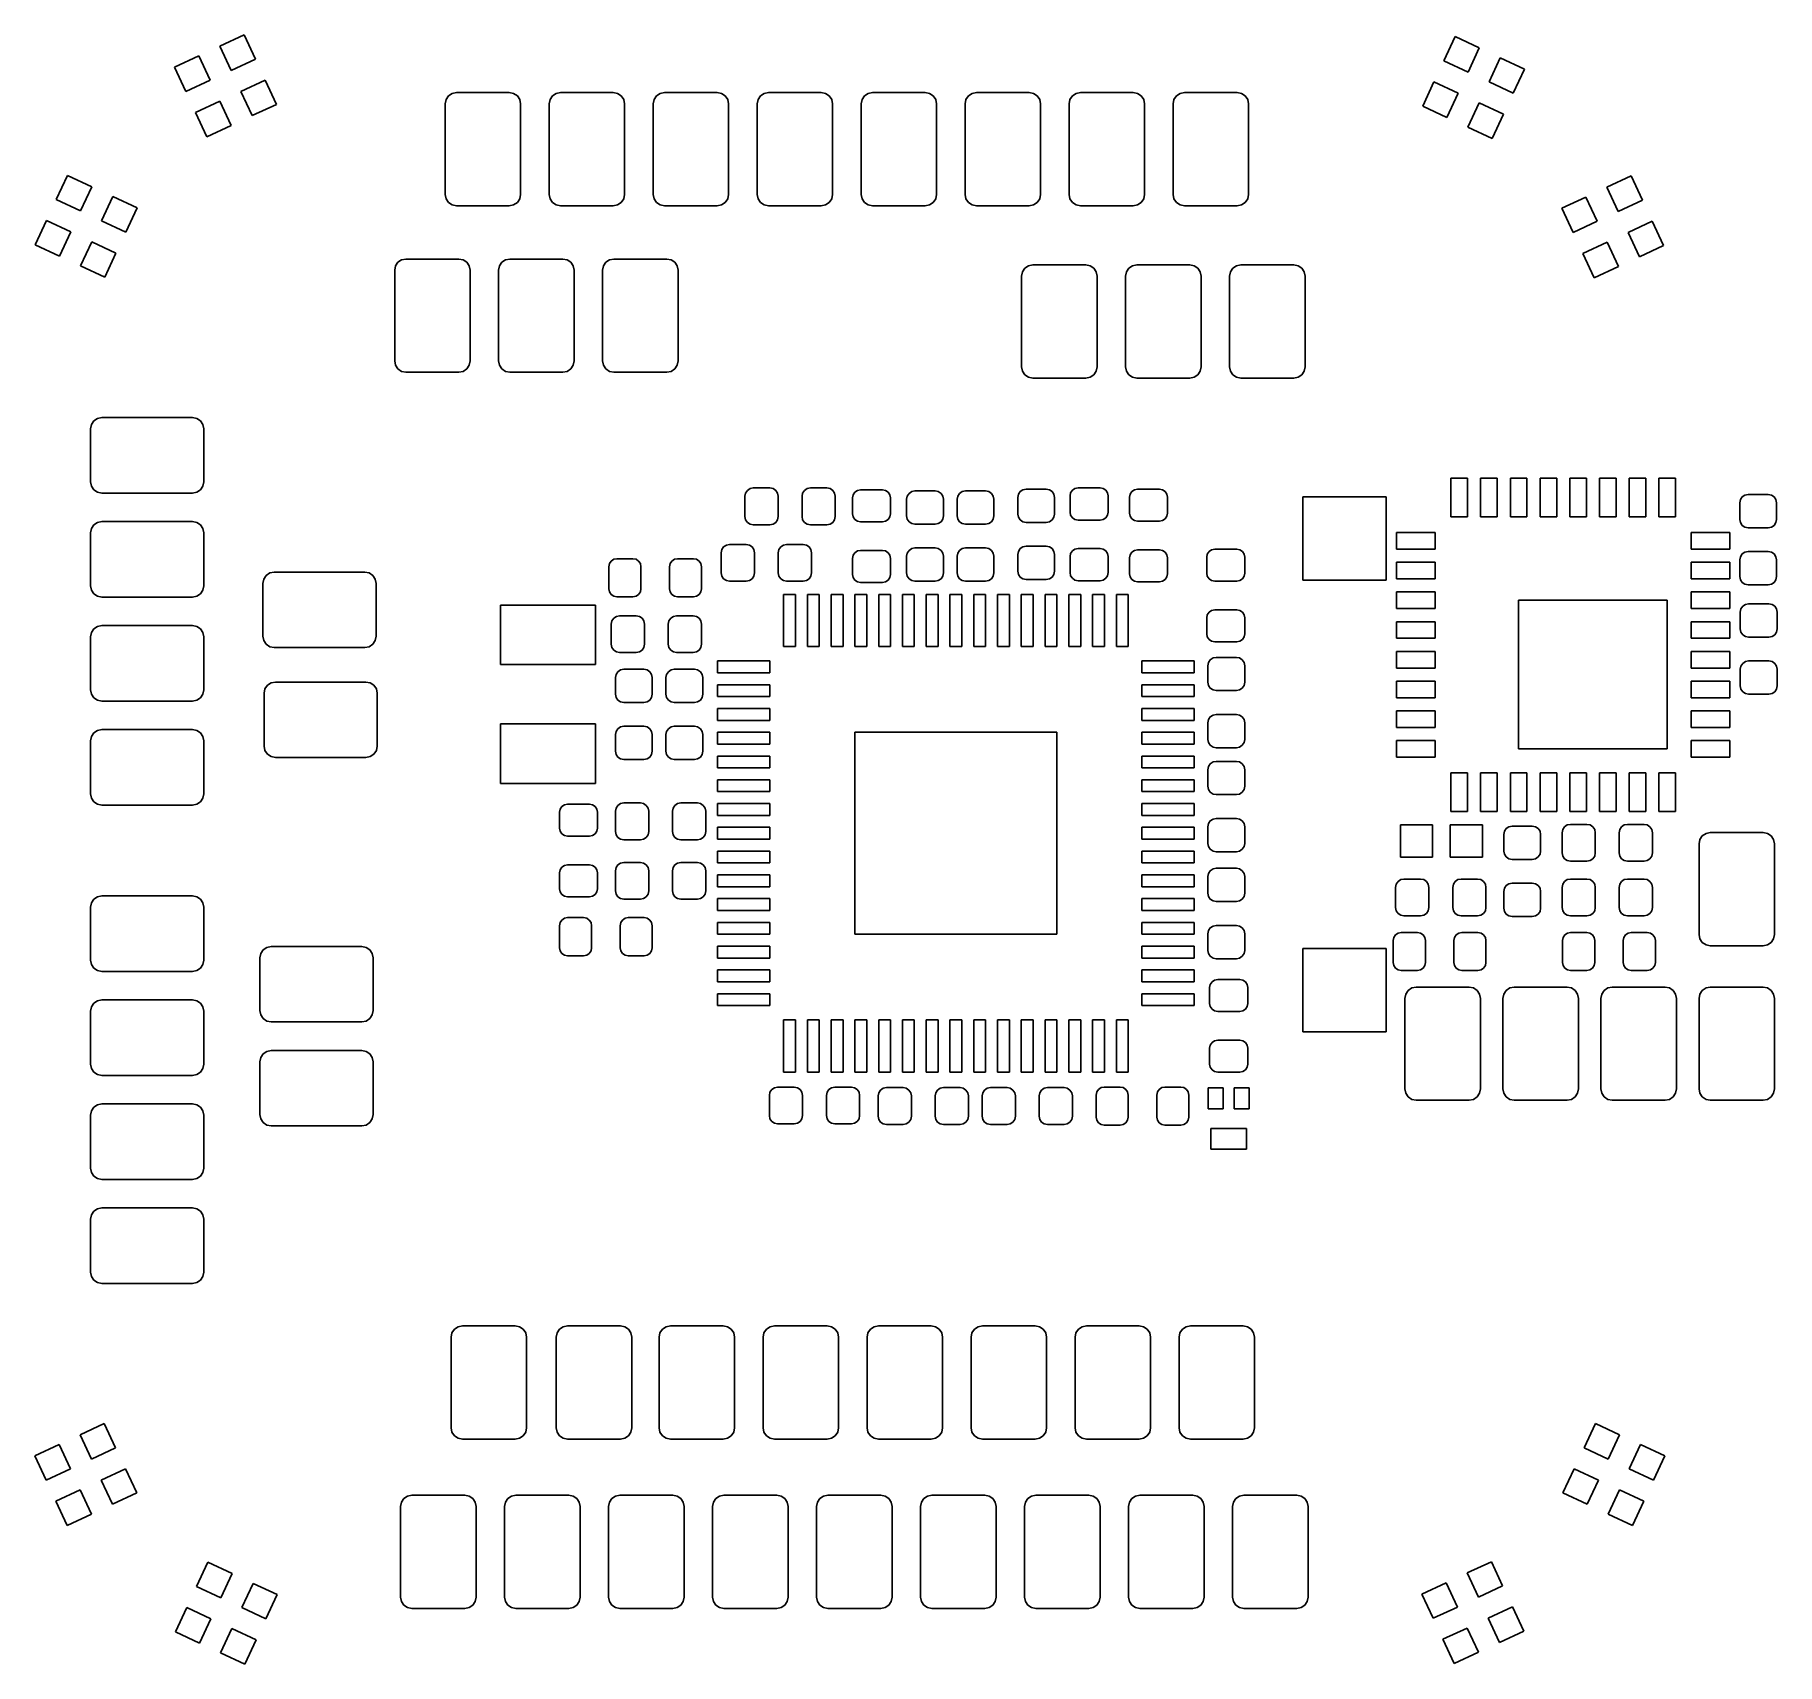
# Model space of a CAD drawing. Extents: x 49.4 to 78.7, y -125.1 to -97.7.
import ezdxf

# ---------------------------------------------------------------- set-up
doc = ezdxf.new("R2010")
doc.units = 0
doc.layers.add('BLACK', color=7, linetype='CONTINUOUS')

msp = doc.modelspace()

# ---------------------------------------------------------------- linework, layer by layer
at = {"layer": 'BLACK', "linetype": 'CONTINUOUS'}
for p, q in [((52.472291, -97.91617), (52.880129, -97.725992)), ((52.662469, -98.324008), (52.472291, -97.91617)), ((52.880129, -97.725992), (53.070307, -98.13383)), ((73.069693, -98.16383), (73.259871, -97.755992)), ((73.259871, -97.755992), (73.667709, -97.94617)), ((51.710992, -98.271169), (52.11883, -98.080991)), ((52.11883, -98.080991), (52.309008, -98.488829)), ((53.070307, -98.13383), (52.662469, -98.324008)), ((73.477531, -98.354008), (73.069693, -98.16383)), ((73.667709, -97.94617), (73.477531, -98.354008)), ((73.830992, -98.518829), (74.02117, -98.110991)), ((74.02117, -98.110991), (74.429008, -98.301169)), ((51.90117, -98.679007), (51.710992, -98.271169)), ((52.309008, -98.488829), (51.90117, -98.679007)), ((52.82729, -98.677469), (53.235128, -98.487291)), ((53.235128, -98.487291), (53.425306, -98.895129)), ((74.429008, -98.301169), (74.23883, -98.709007)), ((53.017468, -99.085307), (52.82729, -98.677469)), ((56.279501, -98.815099), (56.320796, -98.753296)), ((56.320796, -98.753296), (56.382599, -98.712001)), ((56.382599, -98.712001), (56.4555, -98.6975)), ((56.4555, -98.6975), (57.3445, -98.6975)), ((57.3445, -98.6975), (57.417401, -98.712001)), ((57.417401, -98.712001), (57.479204, -98.753296)), ((57.479204, -98.753296), (57.520499, -98.815099)), ((58.029501, -98.815099), (58.070796, -98.753296)), ((58.070796, -98.753296), (58.132599, -98.712001)), ((58.132599, -98.712001), (58.2055, -98.6975)), ((58.2055, -98.6975), (59.0945, -98.6975)), ((59.0945, -98.6975), (59.167401, -98.712001)), ((59.167401, -98.712001), (59.229204, -98.753296)), ((59.229204, -98.753296), (59.270499, -98.815099)), ((59.779501, -98.815099), (59.820796, -98.753296)), ((59.820796, -98.753296), (59.882599, -98.712001)), ((59.882599, -98.712001), (59.9555, -98.6975)), ((59.9555, -98.6975), (60.8445, -98.6975)), ((60.8445, -98.6975), (60.917401, -98.712001)), ((60.917401, -98.712001), (60.979204, -98.753296)), ((60.979204, -98.753296), (61.020499, -98.815099)), ((61.529501, -98.815099), (61.570796, -98.753296)), ((61.570796, -98.753296), (61.632599, -98.712001)), ((61.632599, -98.712001), (61.7055, -98.6975)), ((61.7055, -98.6975), (62.5945, -98.6975)), ((62.5945, -98.6975), (62.667401, -98.712001)), ((62.667401, -98.712001), (62.729204, -98.753296)), ((62.729204, -98.753296), (62.770499, -98.815099)), ((63.279501, -98.815099), (63.320796, -98.753296)), ((63.320796, -98.753296), (63.382599, -98.712001)), ((63.382599, -98.712001), (63.4555, -98.6975)), ((63.4555, -98.6975), (64.3445, -98.6975)), ((64.3445, -98.6975), (64.417401, -98.712001)), ((64.417401, -98.712001), (64.479204, -98.753296)), ((64.479204, -98.753296), (64.520499, -98.815099)), ((65.029501, -98.815099), (65.070796, -98.753296)), ((65.070796, -98.753296), (65.132599, -98.712001)), ((65.132599, -98.712001), (65.2055, -98.6975)), ((65.2055, -98.6975), (66.0945, -98.6975)), ((66.0945, -98.6975), (66.167401, -98.712001)), ((66.167401, -98.712001), (66.229204, -98.753296)), ((66.229204, -98.753296), (66.270499, -98.815099)), ((66.779501, -98.815099), (66.820796, -98.753296)), ((66.820796, -98.753296), (66.882599, -98.712001)), ((66.882599, -98.712001), (66.9555, -98.6975)), ((66.9555, -98.6975), (67.8445, -98.6975)), ((67.8445, -98.6975), (67.917401, -98.712001)), ((67.917401, -98.712001), (67.979204, -98.753296)), ((67.979204, -98.753296), (68.020499, -98.815099)), ((68.529501, -98.815099), (68.570796, -98.753296)), ((68.570796, -98.753296), (68.632599, -98.712001)), ((68.632599, -98.712001), (68.7055, -98.6975)), ((68.7055, -98.6975), (69.5945, -98.6975)), ((69.5945, -98.6975), (69.667401, -98.712001)), ((69.667401, -98.712001), (69.729204, -98.753296)), ((69.729204, -98.753296), (69.770499, -98.815099)), ((72.714694, -98.925129), (72.904872, -98.517291)), ((72.904872, -98.517291), (73.31271, -98.707469)), ((73.31271, -98.707469), (73.122532, -99.115307)), ((74.23883, -98.709007), (73.830992, -98.518829)), ((52.065991, -99.032468), (52.473829, -98.84229)), ((52.256169, -99.440306), (52.065991, -99.032468)), ((52.473829, -98.84229), (52.664007, -99.250128)), ((53.425306, -98.895129), (53.017468, -99.085307)), ((56.265, -98.888), (56.279501, -98.815099)), ((56.265, -100.412), (56.265, -98.888)), ((57.520499, -98.815099), (57.535, -98.888)), ((57.535, -98.888), (57.535, -100.412)), ((58.015, -98.888), (58.029501, -98.815099)), ((58.015, -100.412), (58.015, -98.888)), ((59.270499, -98.815099), (59.285, -98.888)), ((59.285, -98.888), (59.285, -100.412)), ((59.765, -98.888), (59.779501, -98.815099)), ((59.765, -100.412), (59.765, -98.888)), ((61.020499, -98.815099), (61.035, -98.888)), ((61.035, -98.888), (61.035, -100.412)), ((61.515, -98.888), (61.529501, -98.815099)), ((61.515, -100.412), (61.515, -98.888)), ((62.770499, -98.815099), (62.785, -98.888)), ((62.785, -98.888), (62.785, -100.412)), ((63.265, -98.888), (63.279501, -98.815099)), ((63.265, -100.412), (63.265, -98.888)), ((64.520499, -98.815099), (64.535, -98.888)), ((64.535, -98.888), (64.535, -100.412)), ((65.015, -98.888), (65.029501, -98.815099)), ((65.015, -100.412), (65.015, -98.888)), ((66.270499, -98.815099), (66.285, -98.888)), ((66.285, -98.888), (66.285, -100.412)), ((66.765, -98.888), (66.779501, -98.815099)), ((66.765, -100.412), (66.765, -98.888)), ((68.020499, -98.815099), (68.035, -98.888)), ((68.035, -98.888), (68.035, -100.412)), ((68.515, -98.888), (68.529501, -98.815099)), ((68.515, -100.412), (68.515, -98.888)), ((69.770499, -98.815099), (69.785, -98.888)), ((69.785, -98.888), (69.785, -100.412)), ((73.122532, -99.115307), (72.714694, -98.925129)), ((73.475993, -99.280128), (73.666171, -98.87229)), ((73.666171, -98.87229), (74.074009, -99.062468)), ((74.074009, -99.062468), (73.883831, -99.470306)), ((52.664007, -99.250128), (52.256169, -99.440306)), ((73.883831, -99.470306), (73.475993, -99.280128)), ((49.720991, -100.49883), (49.911169, -100.090992)), ((49.911169, -100.090992), (50.319007, -100.28117)), ((75.815993, -100.289872), (76.223831, -100.099694)), ((76.223831, -100.099694), (76.414009, -100.507532)), ((50.128829, -100.689008), (49.720991, -100.49883)), ((50.319007, -100.28117), (50.128829, -100.689008)), ((50.48229, -100.853829), (50.672468, -100.445991)), ((50.672468, -100.445991), (51.080306, -100.636169)), ((56.279501, -100.484901), (56.265, -100.412)), ((56.320796, -100.546704), (56.279501, -100.484901)), ((56.382599, -100.587999), (56.320796, -100.546704)), ((57.479204, -100.546704), (57.417401, -100.587999)), ((57.520499, -100.484901), (57.479204, -100.546704)), ((57.535, -100.412), (57.520499, -100.484901)), ((58.029501, -100.484901), (58.015, -100.412)), ((58.070796, -100.546704), (58.029501, -100.484901)), ((58.132599, -100.587999), (58.070796, -100.546704)), ((59.229204, -100.546704), (59.167401, -100.587999)), ((59.270499, -100.484901), (59.229204, -100.546704)), ((59.285, -100.412), (59.270499, -100.484901)), ((59.779501, -100.484901), (59.765, -100.412)), ((59.820796, -100.546704), (59.779501, -100.484901)), ((59.882599, -100.587999), (59.820796, -100.546704)), ((60.979204, -100.546704), (60.917401, -100.587999)), ((61.020499, -100.484901), (60.979204, -100.546704)), ((61.035, -100.412), (61.020499, -100.484901)), ((61.529501, -100.484901), (61.515, -100.412)), ((61.570796, -100.546704), (61.529501, -100.484901)), ((61.632599, -100.587999), (61.570796, -100.546704)), ((62.729204, -100.546704), (62.667401, -100.587999)), ((62.770499, -100.484901), (62.729204, -100.546704)), ((62.785, -100.412), (62.770499, -100.484901)), ((63.279501, -100.484901), (63.265, -100.412)), ((63.320796, -100.546704), (63.279501, -100.484901)), ((63.382599, -100.587999), (63.320796, -100.546704)), ((64.479204, -100.546704), (64.417401, -100.587999)), ((64.520499, -100.484901), (64.479204, -100.546704)), ((64.535, -100.412), (64.520499, -100.484901)), ((65.029501, -100.484901), (65.015, -100.412)), ((65.070796, -100.546704), (65.029501, -100.484901)), ((65.132599, -100.587999), (65.070796, -100.546704)), ((66.229204, -100.546704), (66.167401, -100.587999)), ((66.270499, -100.484901), (66.229204, -100.546704)), ((66.285, -100.412), (66.270499, -100.484901)), ((66.779501, -100.484901), (66.765, -100.412)), ((66.820796, -100.546704), (66.779501, -100.484901)), ((66.882599, -100.587999), (66.820796, -100.546704)), ((67.979204, -100.546704), (67.917401, -100.587999)), ((68.020499, -100.484901), (67.979204, -100.546704)), ((68.035, -100.412), (68.020499, -100.484901)), ((68.529501, -100.484901), (68.515, -100.412)), ((68.570796, -100.546704), (68.529501, -100.484901)), ((68.632599, -100.587999), (68.570796, -100.546704)), ((69.729204, -100.546704), (69.667401, -100.587999)), ((69.770499, -100.484901), (69.729204, -100.546704)), ((69.785, -100.412), (69.770499, -100.484901)), ((75.054694, -100.644871), (75.462532, -100.454693)), ((75.462532, -100.454693), (75.65271, -100.862531)), ((76.006171, -100.69771), (75.815993, -100.289872)), ((76.414009, -100.507532), (76.006171, -100.69771)), ((49.365992, -101.260129), (49.55617, -100.852291)), ((49.55617, -100.852291), (49.964008, -101.042469)), ((50.890128, -101.044007), (50.48229, -100.853829)), ((51.080306, -100.636169), (50.890128, -101.044007)), ((56.4555, -100.6025), (56.382599, -100.587999)), ((57.3445, -100.6025), (56.4555, -100.6025)), ((57.417401, -100.587999), (57.3445, -100.6025)), ((58.2055, -100.6025), (58.132599, -100.587999)), ((59.0945, -100.6025), (58.2055, -100.6025)), ((59.167401, -100.587999), (59.0945, -100.6025)), ((59.9555, -100.6025), (59.882599, -100.587999)), ((60.8445, -100.6025), (59.9555, -100.6025)), ((60.917401, -100.587999), (60.8445, -100.6025)), ((61.7055, -100.6025), (61.632599, -100.587999)), ((62.5945, -100.6025), (61.7055, -100.6025)), ((62.667401, -100.587999), (62.5945, -100.6025)), ((63.4555, -100.6025), (63.382599, -100.587999)), ((64.3445, -100.6025), (63.4555, -100.6025)), ((64.417401, -100.587999), (64.3445, -100.6025)), ((65.2055, -100.6025), (65.132599, -100.587999)), ((66.0945, -100.6025), (65.2055, -100.6025)), ((66.167401, -100.587999), (66.0945, -100.6025)), ((66.9555, -100.6025), (66.882599, -100.587999)), ((67.8445, -100.6025), (66.9555, -100.6025)), ((67.917401, -100.587999), (67.8445, -100.6025)), ((68.7055, -100.6025), (68.632599, -100.587999)), ((69.5945, -100.6025), (68.7055, -100.6025)), ((69.667401, -100.587999), (69.5945, -100.6025)), ((75.244872, -101.052709), (75.054694, -100.644871)), ((76.170992, -101.051171), (76.57883, -100.860993)), ((76.57883, -100.860993), (76.769008, -101.268831)), ((49.964008, -101.042469), (49.77383, -101.450307)), ((75.65271, -100.862531), (75.244872, -101.052709)), ((76.36117, -101.459009), (76.170992, -101.051171)), ((49.77383, -101.450307), (49.365992, -101.260129)), ((50.127291, -101.615128), (50.317469, -101.20729)), ((50.317469, -101.20729), (50.725307, -101.397468)), ((50.725307, -101.397468), (50.535129, -101.805306)), ((75.409693, -101.40617), (75.817531, -101.215992)), ((75.599871, -101.814008), (75.409693, -101.40617)), ((75.817531, -101.215992), (76.007709, -101.62383)), ((76.769008, -101.268831), (76.36117, -101.459009)), ((50.535129, -101.805306), (50.127291, -101.615128)), ((55.415, -101.688), (55.429501, -101.615099)), ((55.415, -103.212), (55.415, -101.688)), ((55.429501, -101.615099), (55.470796, -101.553296)), ((55.470796, -101.553296), (55.532599, -101.512001)), ((55.532599, -101.512001), (55.6055, -101.4975)), ((55.6055, -101.4975), (56.4945, -101.4975)), ((56.4945, -101.4975), (56.567401, -101.512001)), ((56.567401, -101.512001), (56.629204, -101.553296)), ((56.629204, -101.553296), (56.670499, -101.615099)), ((56.670499, -101.615099), (56.685, -101.688)), ((56.685, -101.688), (56.685, -103.212)), ((57.165, -101.688), (57.179501, -101.615099)), ((57.165, -103.212), (57.165, -101.688)), ((57.179501, -101.615099), (57.220796, -101.553296)), ((57.220796, -101.553296), (57.282599, -101.512001)), ((57.282599, -101.512001), (57.3555, -101.4975)), ((57.3555, -101.4975), (58.2445, -101.4975)), ((58.2445, -101.4975), (58.317401, -101.512001)), ((58.317401, -101.512001), (58.379204, -101.553296)), ((58.379204, -101.553296), (58.420499, -101.615099)), ((58.420499, -101.615099), (58.435, -101.688)), ((58.435, -101.688), (58.435, -103.212)), ((58.915, -101.688), (58.929501, -101.615099)), ((58.915, -103.212), (58.915, -101.688)), ((58.929501, -101.615099), (58.970796, -101.553296)), ((58.970796, -101.553296), (59.032599, -101.512001)), ((59.032599, -101.512001), (59.1055, -101.4975)), ((59.1055, -101.4975), (59.9945, -101.4975)), ((59.9945, -101.4975), (60.067401, -101.512001)), ((60.067401, -101.512001), (60.129204, -101.553296)), ((60.129204, -101.553296), (60.170499, -101.615099)), ((60.170499, -101.615099), (60.185, -101.688)), ((60.185, -101.688), (60.185, -103.212)), ((65.965, -101.788), (65.979501, -101.715099)), ((65.979501, -101.715099), (66.020796, -101.653296)), ((66.020796, -101.653296), (66.082599, -101.612001)), ((66.082599, -101.612001), (66.1555, -101.5975)), ((66.1555, -101.5975), (67.0445, -101.5975)), ((67.0445, -101.5975), (67.117401, -101.612001)), ((67.117401, -101.612001), (67.179204, -101.653296)), ((67.179204, -101.653296), (67.220499, -101.715099)), ((67.220499, -101.715099), (67.235, -101.788)), ((67.715, -101.788), (67.729501, -101.715099)), ((67.729501, -101.715099), (67.770796, -101.653296)), ((67.770796, -101.653296), (67.832599, -101.612001)), ((67.832599, -101.612001), (67.9055, -101.5975)), ((67.9055, -101.5975), (68.7945, -101.5975)), ((68.7945, -101.5975), (68.867401, -101.612001)), ((68.867401, -101.612001), (68.929204, -101.653296)), ((68.929204, -101.653296), (68.970499, -101.715099)), ((68.970499, -101.715099), (68.985, -101.788)), ((69.465, -101.788), (69.479501, -101.715099)), ((69.479501, -101.715099), (69.520796, -101.653296)), ((69.520796, -101.653296), (69.582599, -101.612001)), ((69.582599, -101.612001), (69.6555, -101.5975)), ((69.6555, -101.5975), (70.5445, -101.5975)), ((70.5445, -101.5975), (70.617401, -101.612001)), ((70.617401, -101.612001), (70.679204, -101.653296)), ((70.679204, -101.653296), (70.720499, -101.715099)), ((70.720499, -101.715099), (70.735, -101.788)), ((76.007709, -101.62383), (75.599871, -101.814008)), ((65.965, -103.312), (65.965, -101.788)), ((67.235, -101.788), (67.235, -103.312)), ((67.715, -103.312), (67.715, -101.788)), ((68.985, -101.788), (68.985, -103.312)), ((69.465, -103.312), (69.465, -101.788)), ((70.735, -101.788), (70.735, -103.312)), ((55.429501, -103.284901), (55.415, -103.212)), ((55.470796, -103.346704), (55.429501, -103.284901)), ((55.532599, -103.387999), (55.470796, -103.346704)), ((55.6055, -103.4025), (55.532599, -103.387999)), ((56.4945, -103.4025), (55.6055, -103.4025)), ((56.567401, -103.387999), (56.4945, -103.4025)), ((56.629204, -103.346704), (56.567401, -103.387999)), ((56.670499, -103.284901), (56.629204, -103.346704)), ((56.685, -103.212), (56.670499, -103.284901)), ((57.179501, -103.284901), (57.165, -103.212)), ((57.220796, -103.346704), (57.179501, -103.284901)), ((57.282599, -103.387999), (57.220796, -103.346704)), ((57.3555, -103.4025), (57.282599, -103.387999)), ((58.2445, -103.4025), (57.3555, -103.4025)), ((58.317401, -103.387999), (58.2445, -103.4025)), ((58.379204, -103.346704), (58.317401, -103.387999)), ((58.420499, -103.284901), (58.379204, -103.346704)), ((58.435, -103.212), (58.420499, -103.284901)), ((58.929501, -103.284901), (58.915, -103.212)), ((58.970796, -103.346704), (58.929501, -103.284901)), ((59.032599, -103.387999), (58.970796, -103.346704)), ((59.1055, -103.4025), (59.032599, -103.387999)), ((59.9945, -103.4025), (59.1055, -103.4025)), ((60.067401, -103.387999), (59.9945, -103.4025)), ((60.129204, -103.346704), (60.067401, -103.387999)), ((60.170499, -103.284901), (60.129204, -103.346704)), ((60.185, -103.212), (60.170499, -103.284901)), ((65.979501, -103.384901), (65.965, -103.312)), ((66.020796, -103.446704), (65.979501, -103.384901)), ((66.082599, -103.487999), (66.020796, -103.446704)), ((66.1555, -103.5025), (66.082599, -103.487999)), ((67.117401, -103.487999), (67.0445, -103.5025)), ((67.179204, -103.446704), (67.117401, -103.487999)), ((67.220499, -103.384901), (67.179204, -103.446704)), ((67.235, -103.312), (67.220499, -103.384901)), ((67.729501, -103.384901), (67.715, -103.312)), ((67.770796, -103.446704), (67.729501, -103.384901)), ((67.832599, -103.487999), (67.770796, -103.446704)), ((67.9055, -103.5025), (67.832599, -103.487999)), ((68.867401, -103.487999), (68.7945, -103.5025)), ((68.929204, -103.446704), (68.867401, -103.487999)), ((68.970499, -103.384901), (68.929204, -103.446704)), ((68.985, -103.312), (68.970499, -103.384901)), ((69.479501, -103.384901), (69.465, -103.312)), ((69.520796, -103.446704), (69.479501, -103.384901)), ((69.582599, -103.487999), (69.520796, -103.446704)), ((69.6555, -103.5025), (69.582599, -103.487999)), ((70.617401, -103.487999), (70.5445, -103.5025)), ((70.679204, -103.446704), (70.617401, -103.487999)), ((70.720499, -103.384901), (70.679204, -103.446704)), ((70.735, -103.312), (70.720499, -103.384901)), ((67.0445, -103.5025), (66.1555, -103.5025)), ((68.7945, -103.5025), (67.9055, -103.5025)), ((70.5445, -103.5025), (69.6555, -103.5025)), ((50.2975, -104.3555), (50.312001, -104.282599)), ((50.2975, -105.2445), (50.2975, -104.3555)), ((50.312001, -104.282599), (50.353296, -104.220796)), ((50.353296, -104.220796), (50.415099, -104.179501)), ((50.415099, -104.179501), (50.488, -104.165)), ((50.488, -104.165), (52.012, -104.165)), ((52.012, -104.165), (52.084901, -104.179501)), ((52.084901, -104.179501), (52.146704, -104.220796)), ((52.146704, -104.220796), (52.187999, -104.282599)), ((52.187999, -104.282599), (52.2025, -104.3555)), ((52.2025, -104.3555), (52.2025, -105.2445)), ((50.312001, -105.317401), (50.2975, -105.2445)), ((52.2025, -105.2445), (52.187999, -105.317401)), ((73.19, -105.835), (73.19, -105.185)), ((73.19, -105.185), (73.47, -105.185)), ((73.47, -105.185), (73.47, -105.835)), ((73.69, -105.835), (73.69, -105.185)), ((73.69, -105.185), (73.97, -105.185)), ((73.97, -105.185), (73.97, -105.835)), ((74.19, -105.835), (74.19, -105.185)), ((74.19, -105.185), (74.47, -105.185)), ((74.47, -105.185), (74.47, -105.835)), ((74.69, -105.835), (74.69, -105.185)), ((74.69, -105.185), (74.97, -105.185)), ((74.97, -105.185), (74.97, -105.835)), ((75.19, -105.835), (75.19, -105.185)), ((75.19, -105.185), (75.47, -105.185)), ((75.47, -105.185), (75.47, -105.835)), ((75.69, -105.835), (75.69, -105.185)), ((75.69, -105.185), (75.97, -105.185)), ((75.97, -105.185), (75.97, -105.835)), ((76.19, -105.835), (76.19, -105.185)), ((76.19, -105.185), (76.47, -105.185)), ((76.47, -105.185), (76.47, -105.835)), ((76.69, -105.835), (76.69, -105.185)), ((76.69, -105.185), (76.97, -105.185)), ((76.97, -105.185), (76.97, -105.835)), ((50.353296, -105.379204), (50.312001, -105.317401)), ((50.415099, -105.420499), (50.353296, -105.379204)), ((50.488, -105.435), (50.415099, -105.420499)), ((52.012, -105.435), (50.488, -105.435)), ((52.084901, -105.420499), (52.012, -105.435)), ((52.146704, -105.379204), (52.084901, -105.420499)), ((52.187999, -105.317401), (52.146704, -105.379204)), ((61.31, -105.49), (61.320657, -105.436424)), ((61.31, -105.83), (61.31, -105.49)), ((61.320657, -105.436424), (61.351005, -105.391005)), ((61.351005, -105.391005), (61.396424, -105.360657)), ((61.396424, -105.360657), (61.45, -105.35)), ((61.45, -105.35), (61.73, -105.35)), ((61.73, -105.35), (61.783576, -105.360657)), ((61.783576, -105.360657), (61.828995, -105.391005)), ((61.828995, -105.391005), (61.859343, -105.436424)), ((61.859343, -105.436424), (61.87, -105.49)), ((61.87, -105.49), (61.87, -105.83)), ((62.27, -105.49), (62.280657, -105.436424)), ((62.27, -105.83), (62.27, -105.49)), ((62.280657, -105.436424), (62.311005, -105.391005)), ((62.311005, -105.391005), (62.356424, -105.360657)), ((62.356424, -105.360657), (62.41, -105.35)), ((62.41, -105.35), (62.69, -105.35)), ((62.69, -105.35), (62.743576, -105.360657)), ((62.743576, -105.360657), (62.788995, -105.391005)), ((62.788995, -105.391005), (62.819343, -105.436424)), ((62.819343, -105.436424), (62.83, -105.49)), ((62.83, -105.49), (62.83, -105.83)), ((63.12, -105.515), (63.130276, -105.463338)), ((63.12, -105.785), (63.12, -105.515)), ((63.130276, -105.463338), (63.159541, -105.419541)), ((63.159541, -105.419541), (63.203338, -105.390276)), ((63.203338, -105.390276), (63.255, -105.38)), ((63.255, -105.38), (63.625, -105.38)), ((63.625, -105.38), (63.676662, -105.390276)), ((63.676662, -105.390276), (63.720459, -105.419541)), ((63.720459, -105.419541), (63.749724, -105.463338)), ((63.749724, -105.463338), (63.76, -105.515)), ((63.76, -105.515), (63.76, -105.785)), ((64.03, -105.54), (64.040657, -105.486424)), ((64.03, -105.82), (64.03, -105.54)), ((64.040657, -105.486424), (64.071005, -105.441005)), ((64.071005, -105.441005), (64.116424, -105.410657)), ((64.116424, -105.410657), (64.17, -105.4)), ((64.17, -105.4), (64.51, -105.4)), ((64.51, -105.4), (64.563576, -105.410657)), ((64.563576, -105.410657), (64.608995, -105.441005)), ((64.608995, -105.441005), (64.639343, -105.486424)), ((64.639343, -105.486424), (64.65, -105.54)), ((64.65, -105.54), (64.65, -105.82)), ((64.88, -105.54), (64.890657, -105.486424)), ((64.88, -105.82), (64.88, -105.54)), ((64.890657, -105.486424), (64.921005, -105.441005)), ((64.921005, -105.441005), (64.966424, -105.410657)), ((64.966424, -105.410657), (65.02, -105.4)), ((65.02, -105.4), (65.36, -105.4)), ((65.36, -105.4), (65.413576, -105.410657)), ((65.413576, -105.410657), (65.458995, -105.441005)), ((65.458995, -105.441005), (65.489343, -105.486424)), ((65.489343, -105.486424), (65.5, -105.54)), ((65.5, -105.54), (65.5, -105.82)), ((65.9, -105.51), (65.910657, -105.456424)), ((65.9, -105.79), (65.9, -105.51)), ((65.910657, -105.456424), (65.941005, -105.411005)), ((65.941005, -105.411005), (65.986424, -105.380657)), ((65.986424, -105.380657), (66.04, -105.37)), ((66.04, -105.37), (66.38, -105.37)), ((66.38, -105.37), (66.433576, -105.380657)), ((66.433576, -105.380657), (66.478995, -105.411005)), ((66.478995, -105.411005), (66.509343, -105.456424)), ((66.509343, -105.456424), (66.52, -105.51)), ((66.52, -105.51), (66.52, -105.79)), ((66.78, -105.485), (66.790276, -105.433338)), ((66.78, -105.755), (66.78, -105.485)), ((66.790276, -105.433338), (66.819541, -105.389541)), ((66.819541, -105.389541), (66.863338, -105.360276)), ((66.863338, -105.360276), (66.915, -105.35)), ((66.915, -105.35), (67.285, -105.35)), ((67.285, -105.35), (67.336662, -105.360276)), ((67.336662, -105.360276), (67.380459, -105.389541)), ((67.380459, -105.389541), (67.409724, -105.433338)), ((67.409724, -105.433338), (67.42, -105.485)), ((67.42, -105.485), (67.42, -105.755)), ((67.78, -105.505), (67.790276, -105.453338)), ((67.78, -105.775), (67.78, -105.505)), ((67.790276, -105.453338), (67.819541, -105.409541)), ((67.819541, -105.409541), (67.863338, -105.380276)), ((67.863338, -105.380276), (67.915, -105.37)), ((67.915, -105.37), (68.285, -105.37)), ((68.285, -105.37), (68.336662, -105.380276)), ((68.336662, -105.380276), (68.380459, -105.409541)), ((68.380459, -105.409541), (68.409724, -105.453338)), ((68.409724, -105.453338), (68.42, -105.505)), ((68.42, -105.505), (68.42, -105.775)), ((70.7, -106.9), (70.7, -105.5)), ((70.7, -105.5), (72.1, -105.5)), ((72.1, -105.5), (72.1, -106.9)), ((78.05, -105.6), (78.060657, -105.546424)), ((78.060657, -105.546424), (78.091005, -105.501005)), ((78.091005, -105.501005), (78.136424, -105.470657)), ((78.136424, -105.470657), (78.19, -105.46)), ((78.19, -105.46), (78.53, -105.46)), ((78.53, -105.46), (78.583576, -105.470657)), ((78.583576, -105.470657), (78.628995, -105.501005)), ((78.628995, -105.501005), (78.659343, -105.546424)), ((78.659343, -105.546424), (78.67, -105.6)), ((61.320657, -105.883576), (61.31, -105.83)), ((61.87, -105.83), (61.859343, -105.883576)), ((62.280657, -105.883576), (62.27, -105.83)), ((62.83, -105.83), (62.819343, -105.883576)), ((63.130276, -105.836662), (63.12, -105.785)), ((63.159541, -105.880459), (63.130276, -105.836662)), ((63.749724, -105.836662), (63.720459, -105.880459)), ((63.76, -105.785), (63.749724, -105.836662)), ((64.040657, -105.873576), (64.03, -105.82)), ((64.65, -105.82), (64.639343, -105.873576)), ((64.890657, -105.873576), (64.88, -105.82)), ((65.5, -105.82), (65.489343, -105.873576)), ((65.910657, -105.843576), (65.9, -105.79)), ((65.941005, -105.888995), (65.910657, -105.843576)), ((66.509343, -105.843576), (66.478995, -105.888995)), ((66.52, -105.79), (66.509343, -105.843576)), ((66.790276, -105.806662), (66.78, -105.755)), ((66.819541, -105.850459), (66.790276, -105.806662)), ((67.409724, -105.806662), (67.380459, -105.850459)), ((67.42, -105.755), (67.409724, -105.806662)), ((67.790276, -105.826662), (67.78, -105.775)), ((67.819541, -105.870459), (67.790276, -105.826662)), ((68.409724, -105.826662), (68.380459, -105.870459)), ((68.42, -105.775), (68.409724, -105.826662)), ((73.47, -105.835), (73.19, -105.835)), ((73.97, -105.835), (73.69, -105.835)), ((74.47, -105.835), (74.19, -105.835)), ((74.97, -105.835), (74.69, -105.835)), ((75.47, -105.835), (75.19, -105.835)), ((75.97, -105.835), (75.69, -105.835)), ((76.47, -105.835), (76.19, -105.835)), ((76.97, -105.835), (76.69, -105.835)), ((78.05, -105.88), (78.05, -105.6)), ((78.67, -105.6), (78.67, -105.88)), ((50.2975, -106.1055), (50.312001, -106.032599)), ((50.2975, -106.9945), (50.2975, -106.1055)), ((50.312001, -106.032599), (50.353296, -105.970796)), ((50.353296, -105.970796), (50.415099, -105.929501)), ((50.415099, -105.929501), (50.488, -105.915)), ((50.488, -105.915), (52.012, -105.915)), ((52.012, -105.915), (52.084901, -105.929501)), ((52.084901, -105.929501), (52.146704, -105.970796)), ((52.146704, -105.970796), (52.187999, -106.032599)), ((52.187999, -106.032599), (52.2025, -106.1055)), ((52.2025, -106.1055), (52.2025, -106.9945)), ((61.351005, -105.928995), (61.320657, -105.883576)), ((61.396424, -105.959343), (61.351005, -105.928995)), ((61.45, -105.97), (61.396424, -105.959343)), ((61.73, -105.97), (61.45, -105.97)), ((61.783576, -105.959343), (61.73, -105.97)), ((61.828995, -105.928995), (61.783576, -105.959343)), ((61.859343, -105.883576), (61.828995, -105.928995)), ((62.311005, -105.928995), (62.280657, -105.883576)), ((62.356424, -105.959343), (62.311005, -105.928995)), ((62.41, -105.97), (62.356424, -105.959343)), ((62.69, -105.97), (62.41, -105.97)), ((62.743576, -105.959343), (62.69, -105.97)), ((62.788995, -105.928995), (62.743576, -105.959343)), ((62.819343, -105.883576), (62.788995, -105.928995)), ((63.203338, -105.909724), (63.159541, -105.880459)), ((63.255, -105.92), (63.203338, -105.909724)), ((63.625, -105.92), (63.255, -105.92)), ((63.676662, -105.909724), (63.625, -105.92)), ((63.720459, -105.880459), (63.676662, -105.909724)), ((64.071005, -105.918995), (64.040657, -105.873576)), ((64.116424, -105.949343), (64.071005, -105.918995)), ((64.17, -105.96), (64.116424, -105.949343)), ((64.51, -105.96), (64.17, -105.96)), ((64.563576, -105.949343), (64.51, -105.96)), ((64.608995, -105.918995), (64.563576, -105.949343)), ((64.639343, -105.873576), (64.608995, -105.918995)), ((64.921005, -105.918995), (64.890657, -105.873576)), ((64.966424, -105.949343), (64.921005, -105.918995)), ((65.02, -105.96), (64.966424, -105.949343)), ((65.36, -105.96), (65.02, -105.96)), ((65.413576, -105.949343), (65.36, -105.96)), ((65.458995, -105.918995), (65.413576, -105.949343)), ((65.489343, -105.873576), (65.458995, -105.918995)), ((65.986424, -105.919343), (65.941005, -105.888995)), ((66.04, -105.93), (65.986424, -105.919343)), ((66.38, -105.93), (66.04, -105.93)), ((66.433576, -105.919343), (66.38, -105.93)), ((66.478995, -105.888995), (66.433576, -105.919343)), ((66.863338, -105.879724), (66.819541, -105.850459)), ((66.915, -105.89), (66.863338, -105.879724)), ((67.285, -105.89), (66.915, -105.89)), ((67.336662, -105.879724), (67.285, -105.89)), ((67.380459, -105.850459), (67.336662, -105.879724)), ((67.863338, -105.899724), (67.819541, -105.870459)), ((67.915, -105.91), (67.863338, -105.899724)), ((68.285, -105.91), (67.915, -105.91)), ((68.336662, -105.899724), (68.285, -105.91)), ((68.380459, -105.870459), (68.336662, -105.899724)), ((72.275, -106.38), (72.275, -106.1)), ((72.275, -106.1), (72.925, -106.1)), ((72.925, -106.1), (72.925, -106.38)), ((77.235, -106.38), (77.235, -106.1)), ((77.235, -106.1), (77.885, -106.1)), ((77.885, -106.1), (77.885, -106.38)), ((78.060657, -105.933576), (78.05, -105.88)), ((78.091005, -105.978995), (78.060657, -105.933576)), ((78.136424, -106.009343), (78.091005, -105.978995)), ((78.19, -106.02), (78.136424, -106.009343)), ((78.53, -106.02), (78.19, -106.02)), ((78.583576, -106.009343), (78.53, -106.02)), ((78.628995, -105.978995), (78.583576, -106.009343)), ((78.659343, -105.933576), (78.628995, -105.978995)), ((78.67, -105.88), (78.659343, -105.933576)), ((60.91, -106.44), (60.920657, -106.386424)), ((60.920657, -106.386424), (60.951005, -106.341005)), ((60.951005, -106.341005), (60.996424, -106.310657)), ((60.996424, -106.310657), (61.05, -106.3)), ((61.05, -106.3), (61.33, -106.3)), ((61.33, -106.3), (61.383576, -106.310657)), ((61.383576, -106.310657), (61.428995, -106.341005)), ((61.428995, -106.341005), (61.459343, -106.386424)), ((61.459343, -106.386424), (61.47, -106.44)), ((61.87, -106.44), (61.880657, -106.386424)), ((61.880657, -106.386424), (61.911005, -106.341005)), ((61.911005, -106.341005), (61.956424, -106.310657)), ((61.956424, -106.310657), (62.01, -106.3)), ((62.01, -106.3), (62.29, -106.3)), ((62.29, -106.3), (62.343576, -106.310657)), ((62.343576, -106.310657), (62.388995, -106.341005)), ((62.388995, -106.341005), (62.419343, -106.386424)), ((62.419343, -106.386424), (62.43, -106.44)), ((63.159541, -106.439541), (63.203338, -106.410276)), ((63.203338, -106.410276), (63.255, -106.4)), ((63.255, -106.4), (63.625, -106.4)), ((63.625, -106.4), (63.676662, -106.410276)), ((63.676662, -106.410276), (63.720459, -106.439541)), ((64.040657, -106.446424), (64.071005, -106.401005)), ((64.071005, -106.401005), (64.116424, -106.370657)), ((64.116424, -106.370657), (64.17, -106.36)), ((64.17, -106.36), (64.51, -106.36)), ((64.51, -106.36), (64.563576, -106.370657)), ((64.563576, -106.370657), (64.608995, -106.401005)), ((64.608995, -106.401005), (64.639343, -106.446424)), ((64.890657, -106.446424), (64.921005, -106.401005)), ((64.921005, -106.401005), (64.966424, -106.370657)), ((64.966424, -106.370657), (65.02, -106.36)), ((65.02, -106.36), (65.36, -106.36)), ((65.36, -106.36), (65.413576, -106.370657)), ((65.413576, -106.370657), (65.458995, -106.401005)), ((65.458995, -106.401005), (65.489343, -106.446424)), ((65.9, -106.47), (65.910657, -106.416424)), ((65.910657, -106.416424), (65.941005, -106.371005)), ((65.941005, -106.371005), (65.986424, -106.340657)), ((65.986424, -106.340657), (66.04, -106.33)), ((66.04, -106.33), (66.38, -106.33)), ((66.38, -106.33), (66.433576, -106.340657)), ((66.433576, -106.340657), (66.478995, -106.371005)), ((66.478995, -106.371005), (66.509343, -106.416424)), ((66.509343, -106.416424), (66.52, -106.47)), ((66.790276, -106.453338), (66.819541, -106.409541)), ((66.819541, -106.409541), (66.863338, -106.380276)), ((66.863338, -106.380276), (66.915, -106.37)), ((66.915, -106.37), (67.285, -106.37)), ((67.285, -106.37), (67.336662, -106.380276)), ((67.336662, -106.380276), (67.380459, -106.409541)), ((67.380459, -106.409541), (67.409724, -106.453338)), ((67.790276, -106.473338), (67.819541, -106.429541)), ((67.819541, -106.429541), (67.863338, -106.400276)), ((67.863338, -106.400276), (67.915, -106.39)), ((67.915, -106.39), (68.285, -106.39)), ((68.285, -106.39), (68.336662, -106.400276)), ((68.336662, -106.400276), (68.380459, -106.429541)), ((68.380459, -106.429541), (68.409724, -106.473338)), ((69.090276, -106.463338), (69.119541, -106.419541)), ((69.119541, -106.419541), (69.163338, -106.390276)), ((69.163338, -106.390276), (69.215, -106.38)), ((69.215, -106.38), (69.585, -106.38)), ((69.585, -106.38), (69.636662, -106.390276)), ((69.636662, -106.390276), (69.680459, -106.419541)), ((69.680459, -106.419541), (69.709724, -106.463338)), ((72.925, -106.38), (72.275, -106.38)), ((77.885, -106.38), (77.235, -106.38)), ((78.091005, -106.461005), (78.136424, -106.430657)), ((78.136424, -106.430657), (78.19, -106.42)), ((78.19, -106.42), (78.53, -106.42)), ((78.53, -106.42), (78.583576, -106.430657)), ((78.583576, -106.430657), (78.628995, -106.461005)), ((59.02, -106.675), (59.030276, -106.623338)), ((59.02, -107.045), (59.02, -106.675)), ((59.030276, -106.623338), (59.059541, -106.579541)), ((59.059541, -106.579541), (59.103338, -106.550276)), ((59.103338, -106.550276), (59.155, -106.54)), ((59.155, -106.54), (59.425, -106.54)), ((59.425, -106.54), (59.476662, -106.550276)), ((59.476662, -106.550276), (59.520459, -106.579541)), ((59.520459, -106.579541), (59.549724, -106.623338)), ((59.549724, -106.623338), (59.56, -106.675)), ((59.56, -106.675), (59.56, -107.045)), ((60.04, -106.675), (60.050276, -106.623338)), ((60.04, -107.045), (60.04, -106.675)), ((60.050276, -106.623338), (60.079541, -106.579541)), ((60.079541, -106.579541), (60.123338, -106.550276)), ((60.123338, -106.550276), (60.175, -106.54)), ((60.175, -106.54), (60.445, -106.54)), ((60.445, -106.54), (60.496662, -106.550276)), ((60.496662, -106.550276), (60.540459, -106.579541)), ((60.540459, -106.579541), (60.569724, -106.623338)), ((60.569724, -106.623338), (60.58, -106.675)), ((60.58, -106.675), (60.58, -107.045)), ((60.91, -106.78), (60.91, -106.44)), ((61.47, -106.44), (61.47, -106.78)), ((61.87, -106.78), (61.87, -106.44)), ((62.43, -106.44), (62.43, -106.78)), ((63.12, -106.535), (63.130276, -106.483338)), ((63.12, -106.805), (63.12, -106.535)), ((63.130276, -106.483338), (63.159541, -106.439541)), ((63.720459, -106.439541), (63.749724, -106.483338)), ((63.749724, -106.483338), (63.76, -106.535)), ((63.76, -106.535), (63.76, -106.805)), ((64.03, -106.5), (64.040657, -106.446424)), ((64.03, -106.78), (64.03, -106.5)), ((64.639343, -106.446424), (64.65, -106.5)), ((64.65, -106.5), (64.65, -106.78)), ((64.88, -106.5), (64.890657, -106.446424)), ((64.88, -106.78), (64.88, -106.5)), ((65.489343, -106.446424), (65.5, -106.5)), ((65.5, -106.5), (65.5, -106.78)), ((65.9, -106.75), (65.9, -106.47)), ((66.52, -106.47), (66.52, -106.75)), ((66.78, -106.505), (66.790276, -106.453338)), ((66.78, -106.775), (66.78, -106.505)), ((67.409724, -106.453338), (67.42, -106.505)), ((67.42, -106.505), (67.42, -106.775)), ((67.78, -106.525), (67.790276, -106.473338)), ((67.78, -106.795), (67.78, -106.525)), ((68.409724, -106.473338), (68.42, -106.525)), ((68.42, -106.525), (68.42, -106.795)), ((69.08, -106.515), (69.090276, -106.463338)), ((69.08, -106.785), (69.08, -106.515)), ((69.709724, -106.463338), (69.72, -106.515)), ((69.72, -106.515), (69.72, -106.785)), ((72.275, -106.88), (72.275, -106.6)), ((72.275, -106.6), (72.925, -106.6)), ((72.925, -106.6), (72.925, -106.88)), ((77.235, -106.88), (77.235, -106.6)), ((77.235, -106.6), (77.885, -106.6)), ((77.885, -106.6), (77.885, -106.88)), ((78.05, -106.56), (78.060657, -106.506424)), ((78.05, -106.84), (78.05, -106.56)), ((78.060657, -106.506424), (78.091005, -106.461005)), ((78.628995, -106.461005), (78.659343, -106.506424)), ((78.659343, -106.506424), (78.67, -106.56)), ((78.67, -106.56), (78.67, -106.84)), ((50.312001, -107.067401), (50.2975, -106.9945)), ((52.2025, -106.9945), (52.187999, -107.067401)), ((53.1975, -106.9555), (53.212001, -106.882599)), ((53.1975, -107.8445), (53.1975, -106.9555)), ((53.212001, -106.882599), (53.253296, -106.820796)), ((53.253296, -106.820796), (53.315099, -106.779501)), ((53.315099, -106.779501), (53.388, -106.765)), ((53.388, -106.765), (54.912, -106.765)), ((54.912, -106.765), (54.984901, -106.779501)), ((54.984901, -106.779501), (55.046704, -106.820796)), ((55.046704, -106.820796), (55.087999, -106.882599)), ((55.087999, -106.882599), (55.1025, -106.9555)), ((55.1025, -106.9555), (55.1025, -107.8445)), ((60.920657, -106.833576), (60.91, -106.78)), ((60.951005, -106.878995), (60.920657, -106.833576)), ((60.996424, -106.909343), (60.951005, -106.878995)), ((61.05, -106.92), (60.996424, -106.909343)), ((61.33, -106.92), (61.05, -106.92)), ((61.383576, -106.909343), (61.33, -106.92)), ((61.428995, -106.878995), (61.383576, -106.909343)), ((61.459343, -106.833576), (61.428995, -106.878995)), ((61.47, -106.78), (61.459343, -106.833576)), ((61.880657, -106.833576), (61.87, -106.78)), ((61.911005, -106.878995), (61.880657, -106.833576)), ((61.956424, -106.909343), (61.911005, -106.878995)), ((62.01, -106.92), (61.956424, -106.909343)), ((62.29, -106.92), (62.01, -106.92)), ((62.343576, -106.909343), (62.29, -106.92)), ((62.388995, -106.878995), (62.343576, -106.909343)), ((62.419343, -106.833576), (62.388995, -106.878995)), ((62.43, -106.78), (62.419343, -106.833576)), ((63.130276, -106.856662), (63.12, -106.805)), ((63.159541, -106.900459), (63.130276, -106.856662)), ((63.203338, -106.929724), (63.159541, -106.900459)), ((63.255, -106.94), (63.203338, -106.929724)), ((63.625, -106.94), (63.255, -106.94)), ((63.676662, -106.929724), (63.625, -106.94)), ((63.720459, -106.900459), (63.676662, -106.929724)), ((63.749724, -106.856662), (63.720459, -106.900459)), ((63.76, -106.805), (63.749724, -106.856662)), ((64.040657, -106.833576), (64.03, -106.78)), ((64.071005, -106.878995), (64.040657, -106.833576)), ((64.116424, -106.909343), (64.071005, -106.878995)), ((64.17, -106.92), (64.116424, -106.909343)), ((64.51, -106.92), (64.17, -106.92)), ((64.563576, -106.909343), (64.51, -106.92)), ((64.608995, -106.878995), (64.563576, -106.909343)), ((64.639343, -106.833576), (64.608995, -106.878995)), ((64.65, -106.78), (64.639343, -106.833576)), ((64.890657, -106.833576), (64.88, -106.78)), ((64.921005, -106.878995), (64.890657, -106.833576)), ((64.966424, -106.909343), (64.921005, -106.878995)), ((65.02, -106.92), (64.966424, -106.909343)), ((65.36, -106.92), (65.02, -106.92)), ((65.413576, -106.909343), (65.36, -106.92)), ((65.458995, -106.878995), (65.413576, -106.909343)), ((65.489343, -106.833576), (65.458995, -106.878995)), ((65.5, -106.78), (65.489343, -106.833576)), ((65.910657, -106.803576), (65.9, -106.75)), ((65.941005, -106.848995), (65.910657, -106.803576)), ((65.986424, -106.879343), (65.941005, -106.848995)), ((66.04, -106.89), (65.986424, -106.879343)), ((66.38, -106.89), (66.04, -106.89)), ((66.433576, -106.879343), (66.38, -106.89)), ((66.478995, -106.848995), (66.433576, -106.879343)), ((66.509343, -106.803576), (66.478995, -106.848995)), ((66.52, -106.75), (66.509343, -106.803576)), ((66.790276, -106.826662), (66.78, -106.775)), ((66.819541, -106.870459), (66.790276, -106.826662)), ((66.863338, -106.899724), (66.819541, -106.870459)), ((66.915, -106.91), (66.863338, -106.899724)), ((67.285, -106.91), (66.915, -106.91)), ((67.336662, -106.899724), (67.285, -106.91)), ((67.380459, -106.870459), (67.336662, -106.899724)), ((67.409724, -106.826662), (67.380459, -106.870459)), ((67.42, -106.775), (67.409724, -106.826662)), ((67.790276, -106.846662), (67.78, -106.795)), ((67.819541, -106.890459), (67.790276, -106.846662)), ((67.863338, -106.919724), (67.819541, -106.890459)), ((67.915, -106.93), (67.863338, -106.919724)), ((68.285, -106.93), (67.915, -106.93)), ((68.336662, -106.919724), (68.285, -106.93)), ((68.380459, -106.890459), (68.336662, -106.919724)), ((68.409724, -106.846662), (68.380459, -106.890459)), ((68.42, -106.795), (68.409724, -106.846662)), ((69.090276, -106.836662), (69.08, -106.785)), ((69.119541, -106.880459), (69.090276, -106.836662)), ((69.163338, -106.909724), (69.119541, -106.880459)), ((69.215, -106.92), (69.163338, -106.909724)), ((69.585, -106.92), (69.215, -106.92)), ((69.636662, -106.909724), (69.585, -106.92)), ((69.680459, -106.880459), (69.636662, -106.909724)), ((69.709724, -106.836662), (69.680459, -106.880459)), ((69.72, -106.785), (69.709724, -106.836662)), ((72.1, -106.9), (70.7, -106.9)), ((72.925, -106.88), (72.275, -106.88)), ((77.885, -106.88), (77.235, -106.88)), ((78.060657, -106.893576), (78.05, -106.84)), ((78.091005, -106.938995), (78.060657, -106.893576)), ((78.136424, -106.969343), (78.091005, -106.938995)), ((78.19, -106.98), (78.136424, -106.969343)), ((78.53, -106.98), (78.19, -106.98)), ((78.583576, -106.969343), (78.53, -106.98)), ((78.628995, -106.938995), (78.583576, -106.969343)), ((78.659343, -106.893576), (78.628995, -106.938995)), ((78.67, -106.84), (78.659343, -106.893576)), ((50.353296, -107.129204), (50.312001, -107.067401)), ((50.415099, -107.170499), (50.353296, -107.129204)), ((50.488, -107.185), (50.415099, -107.170499)), ((52.012, -107.185), (50.488, -107.185)), ((52.084901, -107.170499), (52.012, -107.185)), ((52.146704, -107.129204), (52.084901, -107.170499)), ((52.187999, -107.067401), (52.146704, -107.129204)), ((59.030276, -107.096662), (59.02, -107.045)), ((59.059541, -107.140459), (59.030276, -107.096662)), ((59.103338, -107.169724), (59.059541, -107.140459)), ((59.155, -107.18), (59.103338, -107.169724)), ((59.425, -107.18), (59.155, -107.18)), ((59.476662, -107.169724), (59.425, -107.18)), ((59.520459, -107.140459), (59.476662, -107.169724)), ((59.549724, -107.096662), (59.520459, -107.140459)), ((59.56, -107.045), (59.549724, -107.096662)), ((60.050276, -107.096662), (60.04, -107.045)), ((60.079541, -107.140459), (60.050276, -107.096662)), ((60.123338, -107.169724), (60.079541, -107.140459)), ((60.175, -107.18), (60.123338, -107.169724)), ((60.445, -107.18), (60.175, -107.18)), ((60.496662, -107.169724), (60.445, -107.18)), ((60.540459, -107.140459), (60.496662, -107.169724)), ((60.569724, -107.096662), (60.540459, -107.140459)), ((60.58, -107.045), (60.569724, -107.096662)), ((61.96, -108.02), (61.96, -107.14)), ((61.96, -107.14), (62.16, -107.14)), ((62.16, -107.14), (62.16, -108.02)), ((62.36, -108.02), (62.36, -107.14)), ((62.36, -107.14), (62.56, -107.14)), ((62.56, -107.14), (62.56, -108.02)), ((62.76, -108.02), (62.76, -107.14)), ((62.76, -107.14), (62.96, -107.14)), ((62.96, -107.14), (62.96, -108.02)), ((63.16, -108.02), (63.16, -107.14)), ((63.16, -107.14), (63.36, -107.14)), ((63.36, -107.14), (63.36, -108.02)), ((63.56, -108.02), (63.56, -107.14)), ((63.56, -107.14), (63.76, -107.14)), ((63.76, -107.14), (63.76, -108.02)), ((63.96, -108.02), (63.96, -107.14)), ((63.96, -107.14), (64.16, -107.14)), ((64.16, -107.14), (64.16, -108.02)), ((64.36, -108.02), (64.36, -107.14)), ((64.36, -107.14), (64.56, -107.14)), ((64.56, -107.14), (64.56, -108.02)), ((64.76, -108.02), (64.76, -107.14)), ((64.76, -107.14), (64.96, -107.14)), ((64.96, -107.14), (64.96, -108.02)), ((65.16, -108.02), (65.16, -107.14)), ((65.16, -107.14), (65.36, -107.14)), ((65.36, -107.14), (65.36, -108.02)), ((65.56, -108.02), (65.56, -107.14)), ((65.56, -107.14), (65.76, -107.14)), ((65.76, -107.14), (65.76, -108.02)), ((65.96, -108.02), (65.96, -107.14)), ((65.96, -107.14), (66.16, -107.14)), ((66.16, -107.14), (66.16, -108.02)), ((66.36, -108.02), (66.36, -107.14)), ((66.36, -107.14), (66.56, -107.14)), ((66.56, -107.14), (66.56, -108.02)), ((66.76, -108.02), (66.76, -107.14)), ((66.76, -107.14), (66.96, -107.14)), ((66.96, -107.14), (66.96, -108.02)), ((67.16, -108.02), (67.16, -107.14)), ((67.16, -107.14), (67.36, -107.14)), ((67.36, -107.14), (67.36, -108.02)), ((67.56, -108.02), (67.56, -107.14)), ((67.56, -107.14), (67.76, -107.14)), ((67.76, -107.14), (67.76, -108.02)), ((72.275, -107.38), (72.275, -107.1)), ((72.275, -107.1), (72.925, -107.1)), ((72.925, -107.1), (72.925, -107.38)), ((74.33, -109.74), (74.33, -107.24)), ((74.33, -107.24), (76.83, -107.24)), ((76.83, -107.24), (76.83, -109.74)), ((77.235, -107.38), (77.235, -107.1)), ((77.235, -107.1), (77.885, -107.1)), ((77.885, -107.1), (77.885, -107.38)), ((78.101005, -107.341005), (78.146424, -107.310657)), ((78.146424, -107.310657), (78.2, -107.3)), ((78.2, -107.3), (78.54, -107.3)), ((78.54, -107.3), (78.593576, -107.310657)), ((78.593576, -107.310657), (78.638995, -107.341005)), ((57.195, -108.32), (57.195, -107.32)), ((57.195, -107.32), (58.795, -107.32)), ((58.795, -107.32), (58.795, -108.32)), ((59.06, -107.64), (59.070657, -107.586424)), ((59.070657, -107.586424), (59.101005, -107.541005)), ((59.101005, -107.541005), (59.146424, -107.510657)), ((59.146424, -107.510657), (59.2, -107.5)), ((59.2, -107.5), (59.48, -107.5)), ((59.48, -107.5), (59.533576, -107.510657)), ((59.533576, -107.510657), (59.578995, -107.541005)), ((59.578995, -107.541005), (59.609343, -107.586424)), ((59.609343, -107.586424), (59.62, -107.64)), ((60.02, -107.64), (60.030657, -107.586424)), ((60.030657, -107.586424), (60.061005, -107.541005)), ((60.061005, -107.541005), (60.106424, -107.510657)), ((60.106424, -107.510657), (60.16, -107.5)), ((60.16, -107.5), (60.44, -107.5)), ((60.44, -107.5), (60.493576, -107.510657)), ((60.493576, -107.510657), (60.538995, -107.541005)), ((60.538995, -107.541005), (60.569343, -107.586424)), ((60.569343, -107.586424), (60.58, -107.64)), ((69.08, -107.535), (69.090276, -107.483338)), ((69.08, -107.805), (69.08, -107.535)), ((69.090276, -107.483338), (69.119541, -107.439541)), ((69.119541, -107.439541), (69.163338, -107.410276)), ((69.163338, -107.410276), (69.215, -107.4)), ((69.215, -107.4), (69.585, -107.4)), ((69.585, -107.4), (69.636662, -107.410276)), ((69.636662, -107.410276), (69.680459, -107.439541)), ((69.680459, -107.439541), (69.709724, -107.483338)), ((69.709724, -107.483338), (69.72, -107.535)), ((69.72, -107.535), (69.72, -107.805)), ((72.925, -107.38), (72.275, -107.38)), ((72.275, -107.88), (72.275, -107.6)), ((72.275, -107.6), (72.925, -107.6)), ((72.925, -107.6), (72.925, -107.88)), ((77.885, -107.38), (77.235, -107.38)), ((77.235, -107.88), (77.235, -107.6)), ((77.235, -107.6), (77.885, -107.6)), ((77.885, -107.6), (77.885, -107.88)), ((78.06, -107.44), (78.070657, -107.386424)), ((78.06, -107.72), (78.06, -107.44)), ((78.070657, -107.386424), (78.101005, -107.341005)), ((78.638995, -107.341005), (78.669343, -107.386424)), ((78.669343, -107.386424), (78.68, -107.44)), ((78.68, -107.44), (78.68, -107.72)), ((50.2975, -107.8555), (50.312001, -107.782599)), ((50.2975, -108.7445), (50.2975, -107.8555)), ((50.312001, -107.782599), (50.353296, -107.720796)), ((50.353296, -107.720796), (50.415099, -107.679501)), ((50.415099, -107.679501), (50.488, -107.665)), ((50.488, -107.665), (52.012, -107.665)), ((52.012, -107.665), (52.084901, -107.679501)), ((52.084901, -107.679501), (52.146704, -107.720796)), ((52.146704, -107.720796), (52.187999, -107.782599)), ((52.187999, -107.782599), (52.2025, -107.8555)), ((52.2025, -107.8555), (52.2025, -108.7445)), ((53.212001, -107.917401), (53.1975, -107.8445)), ((55.1025, -107.8445), (55.087999, -107.917401)), ((59.06, -107.98), (59.06, -107.64)), ((59.62, -107.64), (59.62, -107.98)), ((60.02, -107.98), (60.02, -107.64)), ((60.58, -107.64), (60.58, -107.98)), ((69.090276, -107.856662), (69.08, -107.805)), ((69.119541, -107.900459), (69.090276, -107.856662)), ((69.709724, -107.856662), (69.680459, -107.900459)), ((69.72, -107.805), (69.709724, -107.856662)), ((72.925, -107.88), (72.275, -107.88)), ((77.885, -107.88), (77.235, -107.88)), ((78.070657, -107.773576), (78.06, -107.72)), ((78.101005, -107.818995), (78.070657, -107.773576)), ((78.146424, -107.849343), (78.101005, -107.818995)), ((78.2, -107.86), (78.146424, -107.849343)), ((78.54, -107.86), (78.2, -107.86)), ((78.593576, -107.849343), (78.54, -107.86)), ((78.638995, -107.818995), (78.593576, -107.849343)), ((78.669343, -107.773576), (78.638995, -107.818995)), ((78.68, -107.72), (78.669343, -107.773576)), ((53.253296, -107.979204), (53.212001, -107.917401)), ((53.315099, -108.020499), (53.253296, -107.979204)), ((53.388, -108.035), (53.315099, -108.020499)), ((54.912, -108.035), (53.388, -108.035)), ((54.984901, -108.020499), (54.912, -108.035)), ((55.046704, -107.979204), (54.984901, -108.020499)), ((55.087999, -107.917401), (55.046704, -107.979204)), ((59.070657, -108.033576), (59.06, -107.98)), ((59.101005, -108.078995), (59.070657, -108.033576)), ((59.146424, -108.109343), (59.101005, -108.078995)), ((59.2, -108.12), (59.146424, -108.109343)), ((59.48, -108.12), (59.2, -108.12)), ((59.533576, -108.109343), (59.48, -108.12)), ((59.578995, -108.078995), (59.533576, -108.109343)), ((59.609343, -108.033576), (59.578995, -108.078995)), ((59.62, -107.98), (59.609343, -108.033576)), ((60.030657, -108.033576), (60.02, -107.98)), ((60.061005, -108.078995), (60.030657, -108.033576)), ((60.106424, -108.109343), (60.061005, -108.078995)), ((60.16, -108.12), (60.106424, -108.109343)), ((60.44, -108.12), (60.16, -108.12)), ((60.493576, -108.109343), (60.44, -108.12)), ((60.538995, -108.078995), (60.493576, -108.109343)), ((60.569343, -108.033576), (60.538995, -108.078995)), ((60.58, -107.98), (60.569343, -108.033576)), ((62.16, -108.02), (61.96, -108.02)), ((62.56, -108.02), (62.36, -108.02)), ((62.96, -108.02), (62.76, -108.02)), ((63.36, -108.02), (63.16, -108.02)), ((63.76, -108.02), (63.56, -108.02)), ((64.16, -108.02), (63.96, -108.02)), ((64.56, -108.02), (64.36, -108.02)), ((64.96, -108.02), (64.76, -108.02)), ((65.36, -108.02), (65.16, -108.02)), ((65.76, -108.02), (65.56, -108.02)), ((66.16, -108.02), (65.96, -108.02)), ((66.56, -108.02), (66.36, -108.02)), ((66.96, -108.02), (66.76, -108.02)), ((67.36, -108.02), (67.16, -108.02)), ((67.76, -108.02), (67.56, -108.02)), ((69.163338, -107.929724), (69.119541, -107.900459)), ((69.215, -107.94), (69.163338, -107.929724)), ((69.585, -107.94), (69.215, -107.94)), ((69.636662, -107.929724), (69.585, -107.94)), ((69.680459, -107.900459), (69.636662, -107.929724)), ((72.275, -108.38), (72.275, -108.1)), ((72.275, -108.1), (72.925, -108.1)), ((72.925, -108.1), (72.925, -108.38)), ((77.235, -108.38), (77.235, -108.1)), ((77.235, -108.1), (77.885, -108.1)), ((77.885, -108.1), (77.885, -108.38)), ((58.795, -108.32), (57.195, -108.32)), ((59.140657, -108.486424), (59.171005, -108.441005)), ((59.171005, -108.441005), (59.216424, -108.410657)), ((59.216424, -108.410657), (59.27, -108.4)), ((59.27, -108.4), (59.61, -108.4)), ((59.61, -108.4), (59.663576, -108.410657)), ((59.663576, -108.410657), (59.708995, -108.441005)), ((59.708995, -108.441005), (59.739343, -108.486424)), ((59.990657, -108.486424), (60.021005, -108.441005)), ((60.021005, -108.441005), (60.066424, -108.410657)), ((60.066424, -108.410657), (60.12, -108.4)), ((60.12, -108.4), (60.46, -108.4)), ((60.46, -108.4), (60.513576, -108.410657)), ((60.513576, -108.410657), (60.558995, -108.441005)), ((60.558995, -108.441005), (60.589343, -108.486424)), ((60.85, -108.46), (60.85, -108.26)), ((60.85, -108.26), (61.73, -108.26)), ((61.73, -108.46), (60.85, -108.46)), ((61.73, -108.26), (61.73, -108.46)), ((67.99, -108.46), (67.99, -108.26)), ((67.99, -108.26), (68.87, -108.26)), ((68.87, -108.46), (67.99, -108.46)), ((68.87, -108.26), (68.87, -108.46)), ((69.1, -108.34), (69.110657, -108.286424)), ((69.1, -108.62), (69.1, -108.34)), ((69.110657, -108.286424), (69.141005, -108.241005)), ((69.141005, -108.241005), (69.186424, -108.210657)), ((69.186424, -108.210657), (69.24, -108.2)), ((69.24, -108.2), (69.58, -108.2)), ((69.58, -108.2), (69.633576, -108.210657)), ((69.633576, -108.210657), (69.678995, -108.241005)), ((69.678995, -108.241005), (69.709343, -108.286424)), ((69.709343, -108.286424), (69.72, -108.34)), ((69.72, -108.34), (69.72, -108.62)), ((72.925, -108.38), (72.275, -108.38)), ((77.885, -108.38), (77.235, -108.38)), ((78.06, -108.4), (78.070657, -108.346424)), ((78.06, -108.68), (78.06, -108.4)), ((78.070657, -108.346424), (78.101005, -108.301005)), ((78.101005, -108.301005), (78.146424, -108.270657)), ((78.146424, -108.270657), (78.2, -108.26)), ((78.2, -108.26), (78.54, -108.26)), ((78.54, -108.26), (78.593576, -108.270657)), ((78.593576, -108.270657), (78.638995, -108.301005)), ((78.638995, -108.301005), (78.669343, -108.346424)), ((78.669343, -108.346424), (78.68, -108.4)), ((78.68, -108.4), (78.68, -108.68)), ((50.312001, -108.817401), (50.2975, -108.7445)), ((52.2025, -108.7445), (52.187999, -108.817401)), ((53.2175, -108.8055), (53.232001, -108.732599)), ((53.232001, -108.732599), (53.273296, -108.670796)), ((53.273296, -108.670796), (53.335099, -108.629501)), ((53.335099, -108.629501), (53.408, -108.615)), ((53.408, -108.615), (54.932, -108.615)), ((54.932, -108.615), (55.004901, -108.629501)), ((55.004901, -108.629501), (55.066704, -108.670796)), ((55.066704, -108.670796), (55.107999, -108.732599)), ((55.107999, -108.732599), (55.1225, -108.8055)), ((59.13, -108.54), (59.140657, -108.486424)), ((59.13, -108.82), (59.13, -108.54)), ((59.739343, -108.486424), (59.75, -108.54)), ((59.75, -108.54), (59.75, -108.82)), ((59.98, -108.54), (59.990657, -108.486424)), ((59.98, -108.82), (59.98, -108.54)), ((60.589343, -108.486424), (60.6, -108.54)), ((60.6, -108.54), (60.6, -108.82)), ((60.85, -108.86), (60.85, -108.66)), ((60.85, -108.66), (61.73, -108.66)), ((61.73, -108.66), (61.73, -108.86)), ((67.99, -108.86), (67.99, -108.66)), ((67.99, -108.66), (68.87, -108.66)), ((68.87, -108.66), (68.87, -108.86)), ((69.110657, -108.673576), (69.1, -108.62)), ((69.141005, -108.718995), (69.110657, -108.673576)), ((69.186424, -108.749343), (69.141005, -108.718995)), ((69.24, -108.76), (69.186424, -108.749343)), ((69.58, -108.76), (69.24, -108.76)), ((69.633576, -108.749343), (69.58, -108.76)), ((69.678995, -108.718995), (69.633576, -108.749343)), ((69.709343, -108.673576), (69.678995, -108.718995)), ((69.72, -108.62), (69.709343, -108.673576)), ((72.275, -108.88), (72.275, -108.6)), ((72.275, -108.6), (72.925, -108.6)), ((72.925, -108.6), (72.925, -108.88)), ((77.235, -108.88), (77.235, -108.6)), ((77.235, -108.6), (77.885, -108.6)), ((77.885, -108.6), (77.885, -108.88)), ((78.070657, -108.733576), (78.06, -108.68)), ((78.101005, -108.778995), (78.070657, -108.733576)), ((78.669343, -108.733576), (78.638995, -108.778995)), ((78.68, -108.68), (78.669343, -108.733576)), ((50.353296, -108.879204), (50.312001, -108.817401)), ((50.415099, -108.920499), (50.353296, -108.879204)), ((50.488, -108.935), (50.415099, -108.920499)), ((52.012, -108.935), (50.488, -108.935)), ((52.084901, -108.920499), (52.012, -108.935)), ((52.146704, -108.879204), (52.084901, -108.920499)), ((52.187999, -108.817401), (52.146704, -108.879204)), ((53.2175, -109.6945), (53.2175, -108.8055)), ((55.1225, -108.8055), (55.1225, -109.6945)), ((59.140657, -108.873576), (59.13, -108.82)), ((59.171005, -108.918995), (59.140657, -108.873576)), ((59.216424, -108.949343), (59.171005, -108.918995)), ((59.27, -108.96), (59.216424, -108.949343)), ((59.61, -108.96), (59.27, -108.96)), ((59.663576, -108.949343), (59.61, -108.96)), ((59.708995, -108.918995), (59.663576, -108.949343)), ((59.739343, -108.873576), (59.708995, -108.918995)), ((59.75, -108.82), (59.739343, -108.873576)), ((59.990657, -108.873576), (59.98, -108.82)), ((60.021005, -108.918995), (59.990657, -108.873576)), ((60.066424, -108.949343), (60.021005, -108.918995)), ((60.12, -108.96), (60.066424, -108.949343)), ((60.46, -108.96), (60.12, -108.96)), ((60.513576, -108.949343), (60.46, -108.96)), ((60.558995, -108.918995), (60.513576, -108.949343)), ((60.589343, -108.873576), (60.558995, -108.918995)), ((60.6, -108.82), (60.589343, -108.873576)), ((61.73, -108.86), (60.85, -108.86)), ((60.85, -109.26), (60.85, -109.06)), ((60.85, -109.06), (61.73, -109.06)), ((61.73, -109.06), (61.73, -109.26)), ((68.87, -108.86), (67.99, -108.86)), ((67.99, -109.26), (67.99, -109.06)), ((67.99, -109.06), (68.87, -109.06)), ((68.87, -109.06), (68.87, -109.26)), ((72.925, -108.88), (72.275, -108.88)), ((77.885, -108.88), (77.235, -108.88)), ((78.146424, -108.809343), (78.101005, -108.778995)), ((78.2, -108.82), (78.146424, -108.809343)), ((78.54, -108.82), (78.2, -108.82)), ((78.593576, -108.809343), (78.54, -108.82)), ((78.638995, -108.778995), (78.593576, -108.809343)), ((57.195, -110.32), (57.195, -109.32)), ((57.195, -109.32), (58.795, -109.32)), ((58.795, -109.32), (58.795, -110.32)), ((59.216424, -109.370657), (59.27, -109.36)), ((59.27, -109.36), (59.61, -109.36)), ((59.61, -109.36), (59.663576, -109.370657)), ((60.066424, -109.370657), (60.12, -109.36)), ((60.12, -109.36), (60.46, -109.36)), ((60.46, -109.36), (60.513576, -109.370657)), ((61.73, -109.26), (60.85, -109.26)), ((68.87, -109.26), (67.99, -109.26)), ((69.1, -109.3), (69.110657, -109.246424)), ((69.1, -109.58), (69.1, -109.3)), ((69.110657, -109.246424), (69.141005, -109.201005)), ((69.141005, -109.201005), (69.186424, -109.170657)), ((69.186424, -109.170657), (69.24, -109.16)), ((69.24, -109.16), (69.58, -109.16)), ((69.58, -109.16), (69.633576, -109.170657)), ((69.633576, -109.170657), (69.678995, -109.201005)), ((69.678995, -109.201005), (69.709343, -109.246424)), ((69.709343, -109.246424), (69.72, -109.3)), ((69.72, -109.3), (69.72, -109.58)), ((72.275, -109.38), (72.275, -109.1)), ((72.275, -109.1), (72.925, -109.1)), ((72.925, -109.1), (72.925, -109.38)), ((77.235, -109.38), (77.235, -109.1)), ((77.235, -109.1), (77.885, -109.1)), ((77.885, -109.1), (77.885, -109.38)), ((50.2975, -109.6055), (50.312001, -109.532599)), ((50.2975, -110.4945), (50.2975, -109.6055)), ((50.312001, -109.532599), (50.353296, -109.470796)), ((50.353296, -109.470796), (50.415099, -109.429501)), ((50.415099, -109.429501), (50.488, -109.415)), ((50.488, -109.415), (52.012, -109.415)), ((52.012, -109.415), (52.084901, -109.429501)), ((52.084901, -109.429501), (52.146704, -109.470796)), ((52.146704, -109.470796), (52.187999, -109.532599)), ((52.187999, -109.532599), (52.2025, -109.6055)), ((52.2025, -109.6055), (52.2025, -110.4945)), ((59.13, -109.5), (59.140657, -109.446424)), ((59.13, -109.78), (59.13, -109.5)), ((59.140657, -109.446424), (59.171005, -109.401005)), ((59.171005, -109.401005), (59.216424, -109.370657)), ((59.663576, -109.370657), (59.708995, -109.401005)), ((59.708995, -109.401005), (59.739343, -109.446424)), ((59.739343, -109.446424), (59.75, -109.5)), ((59.75, -109.5), (59.75, -109.78)), ((59.98, -109.5), (59.990657, -109.446424)), ((59.98, -109.78), (59.98, -109.5)), ((59.990657, -109.446424), (60.021005, -109.401005)), ((60.021005, -109.401005), (60.066424, -109.370657)), ((60.513576, -109.370657), (60.558995, -109.401005)), ((60.558995, -109.401005), (60.589343, -109.446424)), ((60.589343, -109.446424), (60.6, -109.5)), ((60.6, -109.5), (60.6, -109.78)), ((60.85, -109.66), (60.85, -109.46)), ((60.85, -109.46), (61.73, -109.46)), ((61.73, -109.46), (61.73, -109.66)), ((63.16, -112.86), (63.16, -109.46)), ((63.16, -109.46), (66.56, -109.46)), ((66.56, -109.46), (66.56, -112.86)), ((67.99, -109.66), (67.99, -109.46)), ((67.99, -109.46), (68.87, -109.46)), ((68.87, -109.46), (68.87, -109.66)), ((69.110657, -109.633576), (69.1, -109.58)), ((69.141005, -109.678995), (69.110657, -109.633576)), ((69.709343, -109.633576), (69.678995, -109.678995)), ((69.72, -109.58), (69.709343, -109.633576)), ((72.925, -109.38), (72.275, -109.38)), ((72.275, -109.88), (72.275, -109.6)), ((72.275, -109.6), (72.925, -109.6)), ((72.925, -109.6), (72.925, -109.88)), ((77.885, -109.38), (77.235, -109.38)), ((77.235, -109.88), (77.235, -109.6)), ((77.235, -109.6), (77.885, -109.6)), ((77.885, -109.6), (77.885, -109.88)), ((53.232001, -109.767401), (53.2175, -109.6945)), ((53.273296, -109.829204), (53.232001, -109.767401)), ((53.335099, -109.870499), (53.273296, -109.829204)), ((53.408, -109.885), (53.335099, -109.870499)), ((54.932, -109.885), (53.408, -109.885)), ((55.004901, -109.870499), (54.932, -109.885)), ((55.066704, -109.829204), (55.004901, -109.870499)), ((55.107999, -109.767401), (55.066704, -109.829204)), ((55.1225, -109.6945), (55.107999, -109.767401)), ((59.140657, -109.833576), (59.13, -109.78)), ((59.171005, -109.878995), (59.140657, -109.833576)), ((59.216424, -109.909343), (59.171005, -109.878995)), ((59.27, -109.92), (59.216424, -109.909343)), ((59.61, -109.92), (59.27, -109.92)), ((59.663576, -109.909343), (59.61, -109.92)), ((59.708995, -109.878995), (59.663576, -109.909343)), ((59.739343, -109.833576), (59.708995, -109.878995)), ((59.75, -109.78), (59.739343, -109.833576)), ((59.990657, -109.833576), (59.98, -109.78)), ((60.021005, -109.878995), (59.990657, -109.833576)), ((60.066424, -109.909343), (60.021005, -109.878995)), ((60.12, -109.92), (60.066424, -109.909343)), ((60.46, -109.92), (60.12, -109.92)), ((60.513576, -109.909343), (60.46, -109.92)), ((60.558995, -109.878995), (60.513576, -109.909343)), ((60.589343, -109.833576), (60.558995, -109.878995)), ((60.6, -109.78), (60.589343, -109.833576)), ((61.73, -109.66), (60.85, -109.66)), ((60.85, -110.06), (60.85, -109.86)), ((60.85, -109.86), (61.73, -109.86)), ((61.73, -109.86), (61.73, -110.06)), ((68.87, -109.66), (67.99, -109.66)), ((67.99, -110.06), (67.99, -109.86)), ((67.99, -109.86), (68.87, -109.86)), ((68.87, -109.86), (68.87, -110.06)), ((69.186424, -109.709343), (69.141005, -109.678995)), ((69.24, -109.72), (69.186424, -109.709343)), ((69.186424, -109.960657), (69.24, -109.95)), ((69.58, -109.72), (69.24, -109.72)), ((69.24, -109.95), (69.58, -109.95)), ((69.633576, -109.709343), (69.58, -109.72)), ((69.58, -109.95), (69.633576, -109.960657)), ((69.678995, -109.678995), (69.633576, -109.709343)), ((72.925, -109.88), (72.275, -109.88)), ((76.83, -109.74), (74.33, -109.74)), ((77.885, -109.88), (77.235, -109.88)), ((61.73, -110.06), (60.85, -110.06)), ((68.87, -110.06), (67.99, -110.06)), ((69.1, -110.09), (69.110657, -110.036424)), ((69.1, -110.37), (69.1, -110.09)), ((69.110657, -110.036424), (69.141005, -109.991005)), ((69.141005, -109.991005), (69.186424, -109.960657)), ((69.633576, -109.960657), (69.678995, -109.991005)), ((69.678995, -109.991005), (69.709343, -110.036424)), ((69.709343, -110.036424), (69.72, -110.09)), ((69.72, -110.09), (69.72, -110.37)), ((73.19, -110.795), (73.19, -110.145)), ((73.19, -110.145), (73.47, -110.145)), ((73.47, -110.145), (73.47, -110.795)), ((73.69, -110.795), (73.69, -110.145)), ((73.69, -110.145), (73.97, -110.145)), ((73.97, -110.145), (73.97, -110.795)), ((74.19, -110.795), (74.19, -110.145)), ((74.19, -110.145), (74.47, -110.145)), ((74.47, -110.145), (74.47, -110.795)), ((74.69, -110.795), (74.69, -110.145)), ((74.69, -110.145), (74.97, -110.145)), ((74.97, -110.145), (74.97, -110.795)), ((75.19, -110.795), (75.19, -110.145)), ((75.19, -110.145), (75.47, -110.145)), ((75.47, -110.145), (75.47, -110.795)), ((75.69, -110.795), (75.69, -110.145)), ((75.69, -110.145), (75.97, -110.145)), ((75.97, -110.145), (75.97, -110.795)), ((76.19, -110.795), (76.19, -110.145)), ((76.19, -110.145), (76.47, -110.145)), ((76.47, -110.145), (76.47, -110.795)), ((76.69, -110.795), (76.69, -110.145)), ((76.69, -110.145), (76.97, -110.145)), ((76.97, -110.145), (76.97, -110.795)), ((50.312001, -110.567401), (50.2975, -110.4945)), ((52.2025, -110.4945), (52.187999, -110.567401)), ((58.795, -110.32), (57.195, -110.32)), ((60.85, -110.46), (60.85, -110.26)), ((60.85, -110.26), (61.73, -110.26)), ((61.73, -110.46), (60.85, -110.46)), ((61.73, -110.26), (61.73, -110.46)), ((67.99, -110.46), (67.99, -110.26)), ((67.99, -110.26), (68.87, -110.26)), ((68.87, -110.46), (67.99, -110.46)), ((68.87, -110.26), (68.87, -110.46)), ((69.110657, -110.423576), (69.1, -110.37)), ((69.141005, -110.468995), (69.110657, -110.423576)), ((69.186424, -110.499343), (69.141005, -110.468995)), ((69.24, -110.51), (69.186424, -110.499343)), ((69.58, -110.51), (69.24, -110.51)), ((69.633576, -110.499343), (69.58, -110.51)), ((69.678995, -110.468995), (69.633576, -110.499343)), ((69.709343, -110.423576), (69.678995, -110.468995)), ((69.72, -110.37), (69.709343, -110.423576)), ((50.353296, -110.629204), (50.312001, -110.567401)), ((50.415099, -110.670499), (50.353296, -110.629204)), ((50.488, -110.685), (50.415099, -110.670499)), ((52.012, -110.685), (50.488, -110.685)), ((52.084901, -110.670499), (52.012, -110.685)), ((52.146704, -110.629204), (52.084901, -110.670499)), ((52.187999, -110.567401), (52.146704, -110.629204)), ((58.19, -110.805), (58.200276, -110.753338)), ((58.19, -111.075), (58.19, -110.805)), ((58.200276, -110.753338), (58.229541, -110.709541)), ((58.229541, -110.709541), (58.273338, -110.680276)), ((58.273338, -110.680276), (58.325, -110.67)), ((58.325, -110.67), (58.695, -110.67)), ((58.695, -110.67), (58.746662, -110.680276)), ((58.746662, -110.680276), (58.790459, -110.709541)), ((58.790459, -110.709541), (58.819724, -110.753338)), ((58.819724, -110.753338), (58.83, -110.805)), ((58.83, -110.805), (58.83, -111.075)), ((59.13, -110.79), (59.140657, -110.736424)), ((59.13, -111.13), (59.13, -110.79)), ((59.140657, -110.736424), (59.171005, -110.691005)), ((59.171005, -110.691005), (59.216424, -110.660657)), ((59.216424, -110.660657), (59.27, -110.65)), ((59.27, -110.65), (59.55, -110.65)), ((59.55, -110.65), (59.603576, -110.660657)), ((59.603576, -110.660657), (59.648995, -110.691005)), ((59.648995, -110.691005), (59.679343, -110.736424)), ((59.679343, -110.736424), (59.69, -110.79)), ((59.69, -110.79), (59.69, -111.13)), ((60.09, -110.79), (60.100657, -110.736424)), ((60.09, -111.13), (60.09, -110.79)), ((60.100657, -110.736424), (60.131005, -110.691005)), ((60.131005, -110.691005), (60.176424, -110.660657)), ((60.176424, -110.660657), (60.23, -110.65)), ((60.23, -110.65), (60.51, -110.65)), ((60.51, -110.65), (60.563576, -110.660657)), ((60.563576, -110.660657), (60.608995, -110.691005)), ((60.608995, -110.691005), (60.639343, -110.736424)), ((60.639343, -110.736424), (60.65, -110.79)), ((60.65, -110.79), (60.65, -111.13)), ((60.85, -110.86), (60.85, -110.66)), ((60.85, -110.66), (61.73, -110.66)), ((61.73, -110.66), (61.73, -110.86)), ((67.99, -110.86), (67.99, -110.66)), ((67.99, -110.66), (68.87, -110.66)), ((68.87, -110.66), (68.87, -110.86)), ((73.47, -110.795), (73.19, -110.795)), ((73.97, -110.795), (73.69, -110.795)), ((74.47, -110.795), (74.19, -110.795)), ((74.97, -110.795), (74.69, -110.795)), ((75.47, -110.795), (75.19, -110.795)), ((75.97, -110.795), (75.69, -110.795)), ((76.47, -110.795), (76.19, -110.795)), ((76.97, -110.795), (76.69, -110.795)), ((58.200276, -111.126662), (58.19, -111.075)), ((58.83, -111.075), (58.819724, -111.126662)), ((61.73, -110.86), (60.85, -110.86)), ((60.85, -111.26), (60.85, -111.06)), ((60.85, -111.06), (61.73, -111.06)), ((61.73, -111.06), (61.73, -111.26)), ((68.87, -110.86), (67.99, -110.86)), ((67.99, -111.26), (67.99, -111.06)), ((67.99, -111.06), (68.87, -111.06)), ((68.87, -111.06), (68.87, -111.26)), ((69.1, -111.05), (69.110657, -110.996424)), ((69.1, -111.33), (69.1, -111.05)), ((69.110657, -110.996424), (69.141005, -110.951005)), ((69.141005, -110.951005), (69.186424, -110.920657)), ((69.186424, -110.920657), (69.24, -110.91)), ((69.24, -110.91), (69.58, -110.91)), ((69.58, -110.91), (69.633576, -110.920657)), ((69.633576, -110.920657), (69.678995, -110.951005)), ((69.678995, -110.951005), (69.709343, -110.996424)), ((69.709343, -110.996424), (69.72, -111.05)), ((69.72, -111.05), (69.72, -111.33)), ((72.34, -111.56), (72.34, -111.02)), ((72.34, -111.02), (72.88, -111.02)), ((72.88, -111.02), (72.88, -111.56)), ((73.18, -111.56), (73.18, -111.02)), ((73.18, -111.02), (73.72, -111.02)), ((73.72, -111.02), (73.72, -111.56)), ((74.090657, -111.126424), (74.121005, -111.081005)), ((74.121005, -111.081005), (74.166424, -111.050657)), ((74.166424, -111.050657), (74.22, -111.04)), ((74.22, -111.04), (74.56, -111.04)), ((74.56, -111.04), (74.613576, -111.050657)), ((74.613576, -111.050657), (74.658995, -111.081005)), ((74.658995, -111.081005), (74.689343, -111.126424)), ((75.06, -111.15), (75.070657, -111.096424)), ((75.070657, -111.096424), (75.101005, -111.051005)), ((75.101005, -111.051005), (75.146424, -111.020657)), ((75.146424, -111.020657), (75.2, -111.01)), ((75.2, -111.01), (75.48, -111.01)), ((75.48, -111.01), (75.533576, -111.020657)), ((75.533576, -111.020657), (75.578995, -111.051005)), ((75.578995, -111.051005), (75.609343, -111.096424)), ((75.609343, -111.096424), (75.62, -111.15)), ((76.02, -111.15), (76.030657, -111.096424)), ((76.030657, -111.096424), (76.061005, -111.051005)), ((76.061005, -111.051005), (76.106424, -111.020657)), ((76.106424, -111.020657), (76.16, -111.01)), ((76.16, -111.01), (76.44, -111.01)), ((76.44, -111.01), (76.493576, -111.020657)), ((76.493576, -111.020657), (76.538995, -111.051005)), ((76.538995, -111.051005), (76.569343, -111.096424)), ((76.569343, -111.096424), (76.58, -111.15)), ((58.229541, -111.170459), (58.200276, -111.126662)), ((58.273338, -111.199724), (58.229541, -111.170459)), ((58.325, -111.21), (58.273338, -111.199724)), ((58.695, -111.21), (58.325, -111.21)), ((58.746662, -111.199724), (58.695, -111.21)), ((58.790459, -111.170459), (58.746662, -111.199724)), ((58.819724, -111.126662), (58.790459, -111.170459)), ((59.140657, -111.183576), (59.13, -111.13)), ((59.171005, -111.228995), (59.140657, -111.183576)), ((59.216424, -111.259343), (59.171005, -111.228995)), ((59.27, -111.27), (59.216424, -111.259343)), ((59.55, -111.27), (59.27, -111.27)), ((59.603576, -111.259343), (59.55, -111.27)), ((59.648995, -111.228995), (59.603576, -111.259343)), ((59.679343, -111.183576), (59.648995, -111.228995)), ((59.69, -111.13), (59.679343, -111.183576)), ((60.100657, -111.183576), (60.09, -111.13)), ((60.131005, -111.228995), (60.100657, -111.183576)), ((60.176424, -111.259343), (60.131005, -111.228995)), ((60.23, -111.27), (60.176424, -111.259343)), ((60.51, -111.27), (60.23, -111.27)), ((60.563576, -111.259343), (60.51, -111.27)), ((60.608995, -111.228995), (60.563576, -111.259343)), ((60.639343, -111.183576), (60.608995, -111.228995)), ((60.65, -111.13), (60.639343, -111.183576)), ((61.73, -111.26), (60.85, -111.26)), ((68.87, -111.26), (67.99, -111.26)), ((69.110657, -111.383576), (69.1, -111.33)), ((69.141005, -111.428995), (69.110657, -111.383576)), ((69.709343, -111.383576), (69.678995, -111.428995)), ((69.72, -111.33), (69.709343, -111.383576)), ((74.08, -111.18), (74.090657, -111.126424)), ((74.08, -111.46), (74.08, -111.18)), ((74.689343, -111.126424), (74.7, -111.18)), ((74.7, -111.18), (74.7, -111.46)), ((75.06, -111.49), (75.06, -111.15)), ((75.62, -111.15), (75.62, -111.49)), ((76.02, -111.49), (76.02, -111.15)), ((76.58, -111.15), (76.58, -111.49)), ((77.365, -111.338), (77.379501, -111.265099)), ((77.365, -112.862), (77.365, -111.338)), ((77.379501, -111.265099), (77.420796, -111.203296)), ((77.420796, -111.203296), (77.482599, -111.162001)), ((77.482599, -111.162001), (77.5555, -111.1475)), ((77.5555, -111.1475), (78.4445, -111.1475)), ((78.4445, -111.1475), (78.517401, -111.162001)), ((78.517401, -111.162001), (78.579204, -111.203296)), ((78.579204, -111.203296), (78.620499, -111.265099)), ((78.620499, -111.265099), (78.635, -111.338)), ((78.635, -111.338), (78.635, -112.862)), ((58.229541, -111.729541), (58.273338, -111.700276)), ((58.273338, -111.700276), (58.325, -111.69)), ((58.325, -111.69), (58.695, -111.69)), ((58.695, -111.69), (58.746662, -111.700276)), ((58.746662, -111.700276), (58.790459, -111.729541)), ((59.140657, -111.736424), (59.171005, -111.691005)), ((59.171005, -111.691005), (59.216424, -111.660657)), ((59.216424, -111.660657), (59.27, -111.65)), ((59.27, -111.65), (59.55, -111.65)), ((59.55, -111.65), (59.603576, -111.660657)), ((59.603576, -111.660657), (59.648995, -111.691005)), ((59.648995, -111.691005), (59.679343, -111.736424)), ((60.100657, -111.736424), (60.131005, -111.691005)), ((60.131005, -111.691005), (60.176424, -111.660657)), ((60.176424, -111.660657), (60.23, -111.65)), ((60.23, -111.65), (60.51, -111.65)), ((60.51, -111.65), (60.563576, -111.660657)), ((60.563576, -111.660657), (60.608995, -111.691005)), ((60.608995, -111.691005), (60.639343, -111.736424)), ((60.85, -111.66), (60.85, -111.46)), ((60.85, -111.46), (61.73, -111.46)), ((61.73, -111.66), (60.85, -111.66)), ((61.73, -111.46), (61.73, -111.66)), ((67.99, -111.66), (67.99, -111.46)), ((67.99, -111.46), (68.87, -111.46)), ((68.87, -111.66), (67.99, -111.66)), ((68.87, -111.46), (68.87, -111.66)), ((69.186424, -111.459343), (69.141005, -111.428995)), ((69.24, -111.47), (69.186424, -111.459343)), ((69.58, -111.47), (69.24, -111.47)), ((69.633576, -111.459343), (69.58, -111.47)), ((69.678995, -111.428995), (69.633576, -111.459343)), ((72.88, -111.56), (72.34, -111.56)), ((73.72, -111.56), (73.18, -111.56)), ((74.090657, -111.513576), (74.08, -111.46)), ((74.121005, -111.558995), (74.090657, -111.513576)), ((74.166424, -111.589343), (74.121005, -111.558995)), ((74.22, -111.6), (74.166424, -111.589343)), ((74.56, -111.6), (74.22, -111.6)), ((74.613576, -111.589343), (74.56, -111.6)), ((74.658995, -111.558995), (74.613576, -111.589343)), ((74.689343, -111.513576), (74.658995, -111.558995)), ((74.7, -111.46), (74.689343, -111.513576)), ((75.070657, -111.543576), (75.06, -111.49)), ((75.101005, -111.588995), (75.070657, -111.543576)), ((75.146424, -111.619343), (75.101005, -111.588995)), ((75.2, -111.63), (75.146424, -111.619343)), ((75.48, -111.63), (75.2, -111.63)), ((75.533576, -111.619343), (75.48, -111.63)), ((75.578995, -111.588995), (75.533576, -111.619343)), ((75.609343, -111.543576), (75.578995, -111.588995)), ((75.62, -111.49), (75.609343, -111.543576)), ((76.030657, -111.543576), (76.02, -111.49)), ((76.061005, -111.588995), (76.030657, -111.543576)), ((76.106424, -111.619343), (76.061005, -111.588995)), ((76.16, -111.63), (76.106424, -111.619343)), ((76.44, -111.63), (76.16, -111.63)), ((76.493576, -111.619343), (76.44, -111.63)), ((76.538995, -111.588995), (76.493576, -111.619343)), ((76.569343, -111.543576), (76.538995, -111.588995)), ((76.58, -111.49), (76.569343, -111.543576)), ((58.19, -111.825), (58.200276, -111.773338)), ((58.19, -112.095), (58.19, -111.825)), ((58.200276, -111.773338), (58.229541, -111.729541)), ((58.790459, -111.729541), (58.819724, -111.773338)), ((58.819724, -111.773338), (58.83, -111.825)), ((58.83, -111.825), (58.83, -112.095)), ((59.13, -111.79), (59.140657, -111.736424)), ((59.13, -112.13), (59.13, -111.79)), ((59.679343, -111.736424), (59.69, -111.79)), ((59.69, -111.79), (59.69, -112.13)), ((60.09, -111.79), (60.100657, -111.736424)), ((60.09, -112.13), (60.09, -111.79)), ((60.639343, -111.736424), (60.65, -111.79)), ((60.65, -111.79), (60.65, -112.13)), ((60.85, -112.06), (60.85, -111.86)), ((60.85, -111.86), (61.73, -111.86)), ((61.73, -111.86), (61.73, -112.06)), ((67.99, -112.06), (67.99, -111.86)), ((67.99, -111.86), (68.87, -111.86)), ((68.87, -111.86), (68.87, -112.06)), ((69.1, -111.89), (69.110657, -111.836424)), ((69.1, -112.17), (69.1, -111.89)), ((69.110657, -111.836424), (69.141005, -111.791005)), ((69.141005, -111.791005), (69.186424, -111.760657)), ((69.186424, -111.760657), (69.24, -111.75)), ((69.24, -111.75), (69.58, -111.75)), ((69.58, -111.75), (69.633576, -111.760657)), ((69.633576, -111.760657), (69.678995, -111.791005)), ((69.678995, -111.791005), (69.709343, -111.836424)), ((69.709343, -111.836424), (69.72, -111.89)), ((69.72, -111.89), (69.72, -112.17)), ((72.270657, -112.016424), (72.301005, -111.971005)), ((72.301005, -111.971005), (72.346424, -111.940657)), ((72.346424, -111.940657), (72.4, -111.93)), ((72.4, -111.93), (72.68, -111.93)), ((72.68, -111.93), (72.733576, -111.940657)), ((72.733576, -111.940657), (72.778995, -111.971005)), ((72.778995, -111.971005), (72.809343, -112.016424)), ((73.230657, -112.016424), (73.261005, -111.971005)), ((73.261005, -111.971005), (73.306424, -111.940657)), ((73.306424, -111.940657), (73.36, -111.93)), ((73.36, -111.93), (73.64, -111.93)), ((73.64, -111.93), (73.693576, -111.940657)), ((73.693576, -111.940657), (73.738995, -111.971005)), ((73.738995, -111.971005), (73.769343, -112.016424)), ((74.166424, -112.010657), (74.22, -112)), ((74.22, -112), (74.56, -112)), ((74.56, -112), (74.613576, -112.010657)), ((75.070657, -112.016424), (75.101005, -111.971005)), ((75.101005, -111.971005), (75.146424, -111.940657)), ((75.146424, -111.940657), (75.2, -111.93)), ((75.2, -111.93), (75.48, -111.93)), ((75.48, -111.93), (75.533576, -111.940657)), ((75.533576, -111.940657), (75.578995, -111.971005)), ((75.578995, -111.971005), (75.609343, -112.016424)), ((76.030657, -112.016424), (76.061005, -111.971005)), ((76.061005, -111.971005), (76.106424, -111.940657)), ((76.106424, -111.940657), (76.16, -111.93)), ((76.16, -111.93), (76.44, -111.93)), ((76.44, -111.93), (76.493576, -111.940657)), ((76.493576, -111.940657), (76.538995, -111.971005)), ((76.538995, -111.971005), (76.569343, -112.016424)), ((50.312001, -112.332599), (50.353296, -112.270796)), ((50.353296, -112.270796), (50.415099, -112.229501)), ((50.415099, -112.229501), (50.488, -112.215)), ((50.488, -112.215), (52.012, -112.215)), ((52.012, -112.215), (52.084901, -112.229501)), ((52.084901, -112.229501), (52.146704, -112.270796)), ((52.146704, -112.270796), (52.187999, -112.332599)), ((58.200276, -112.146662), (58.19, -112.095)), ((58.229541, -112.190459), (58.200276, -112.146662)), ((58.273338, -112.219724), (58.229541, -112.190459)), ((58.325, -112.23), (58.273338, -112.219724)), ((58.695, -112.23), (58.325, -112.23)), ((58.746662, -112.219724), (58.695, -112.23)), ((58.790459, -112.190459), (58.746662, -112.219724)), ((58.819724, -112.146662), (58.790459, -112.190459)), ((58.83, -112.095), (58.819724, -112.146662)), ((59.140657, -112.183576), (59.13, -112.13)), ((59.171005, -112.228995), (59.140657, -112.183576)), ((59.216424, -112.259343), (59.171005, -112.228995)), ((59.27, -112.27), (59.216424, -112.259343)), ((59.55, -112.27), (59.27, -112.27)), ((59.603576, -112.259343), (59.55, -112.27)), ((59.648995, -112.228995), (59.603576, -112.259343)), ((59.679343, -112.183576), (59.648995, -112.228995)), ((59.69, -112.13), (59.679343, -112.183576)), ((60.100657, -112.183576), (60.09, -112.13)), ((60.131005, -112.228995), (60.100657, -112.183576)), ((60.176424, -112.259343), (60.131005, -112.228995)), ((60.23, -112.27), (60.176424, -112.259343)), ((60.51, -112.27), (60.23, -112.27)), ((60.563576, -112.259343), (60.51, -112.27)), ((60.608995, -112.228995), (60.563576, -112.259343)), ((60.639343, -112.183576), (60.608995, -112.228995)), ((60.65, -112.13), (60.639343, -112.183576)), ((61.73, -112.06), (60.85, -112.06)), ((60.85, -112.46), (60.85, -112.26)), ((60.85, -112.26), (61.73, -112.26)), ((61.73, -112.26), (61.73, -112.46)), ((68.87, -112.06), (67.99, -112.06)), ((67.99, -112.46), (67.99, -112.26)), ((67.99, -112.26), (68.87, -112.26)), ((68.87, -112.26), (68.87, -112.46)), ((69.110657, -112.223576), (69.1, -112.17)), ((69.141005, -112.268995), (69.110657, -112.223576)), ((69.186424, -112.299343), (69.141005, -112.268995)), ((69.678995, -112.268995), (69.633576, -112.299343)), ((69.709343, -112.223576), (69.678995, -112.268995)), ((69.72, -112.17), (69.709343, -112.223576)), ((72.26, -112.07), (72.270657, -112.016424)), ((72.26, -112.41), (72.26, -112.07)), ((72.809343, -112.016424), (72.82, -112.07)), ((72.82, -112.07), (72.82, -112.41)), ((73.22, -112.07), (73.230657, -112.016424)), ((73.22, -112.41), (73.22, -112.07)), ((73.769343, -112.016424), (73.78, -112.07)), ((73.78, -112.07), (73.78, -112.41)), ((74.08, -112.14), (74.090657, -112.086424)), ((74.08, -112.42), (74.08, -112.14)), ((74.090657, -112.086424), (74.121005, -112.041005)), ((74.121005, -112.041005), (74.166424, -112.010657)), ((74.613576, -112.010657), (74.658995, -112.041005)), ((74.658995, -112.041005), (74.689343, -112.086424)), ((74.689343, -112.086424), (74.7, -112.14)), ((74.7, -112.14), (74.7, -112.42)), ((75.06, -112.07), (75.070657, -112.016424)), ((75.06, -112.41), (75.06, -112.07)), ((75.609343, -112.016424), (75.62, -112.07)), ((75.62, -112.07), (75.62, -112.41)), ((76.02, -112.07), (76.030657, -112.016424)), ((76.02, -112.41), (76.02, -112.07)), ((76.569343, -112.016424), (76.58, -112.07)), ((76.58, -112.07), (76.58, -112.41)), ((50.2975, -112.4055), (50.312001, -112.332599)), ((50.2975, -113.2945), (50.2975, -112.4055)), ((52.187999, -112.332599), (52.2025, -112.4055)), ((52.2025, -112.4055), (52.2025, -113.2945)), ((58.273338, -112.590276), (58.325, -112.58)), ((58.325, -112.58), (58.595, -112.58)), ((58.595, -112.58), (58.646662, -112.590276)), ((59.293338, -112.590276), (59.345, -112.58)), ((59.345, -112.58), (59.615, -112.58)), ((59.615, -112.58), (59.666662, -112.590276)), ((61.73, -112.46), (60.85, -112.46)), ((68.87, -112.46), (67.99, -112.46)), ((69.24, -112.31), (69.186424, -112.299343)), ((69.58, -112.31), (69.24, -112.31)), ((69.633576, -112.299343), (69.58, -112.31)), ((72.270657, -112.463576), (72.26, -112.41)), ((72.301005, -112.508995), (72.270657, -112.463576)), ((72.346424, -112.539343), (72.301005, -112.508995)), ((72.4, -112.55), (72.346424, -112.539343)), ((72.68, -112.55), (72.4, -112.55)), ((72.733576, -112.539343), (72.68, -112.55)), ((72.778995, -112.508995), (72.733576, -112.539343)), ((72.809343, -112.463576), (72.778995, -112.508995)), ((72.82, -112.41), (72.809343, -112.463576)), ((73.230657, -112.463576), (73.22, -112.41)), ((73.261005, -112.508995), (73.230657, -112.463576)), ((73.306424, -112.539343), (73.261005, -112.508995)), ((73.36, -112.55), (73.306424, -112.539343)), ((73.64, -112.55), (73.36, -112.55)), ((73.693576, -112.539343), (73.64, -112.55)), ((73.738995, -112.508995), (73.693576, -112.539343)), ((73.769343, -112.463576), (73.738995, -112.508995)), ((73.78, -112.41), (73.769343, -112.463576)), ((74.090657, -112.473576), (74.08, -112.42)), ((74.121005, -112.518995), (74.090657, -112.473576)), ((74.166424, -112.549343), (74.121005, -112.518995)), ((74.22, -112.56), (74.166424, -112.549343)), ((74.56, -112.56), (74.22, -112.56)), ((74.613576, -112.549343), (74.56, -112.56)), ((74.658995, -112.518995), (74.613576, -112.549343)), ((74.689343, -112.473576), (74.658995, -112.518995)), ((74.7, -112.42), (74.689343, -112.473576)), ((75.070657, -112.463576), (75.06, -112.41)), ((75.101005, -112.508995), (75.070657, -112.463576)), ((75.146424, -112.539343), (75.101005, -112.508995)), ((75.2, -112.55), (75.146424, -112.539343)), ((75.48, -112.55), (75.2, -112.55)), ((75.533576, -112.539343), (75.48, -112.55)), ((75.578995, -112.508995), (75.533576, -112.539343)), ((75.609343, -112.463576), (75.578995, -112.508995)), ((75.62, -112.41), (75.609343, -112.463576)), ((76.030657, -112.463576), (76.02, -112.41)), ((76.061005, -112.508995), (76.030657, -112.463576)), ((76.106424, -112.539343), (76.061005, -112.508995)), ((76.16, -112.55), (76.106424, -112.539343)), ((76.44, -112.55), (76.16, -112.55)), ((76.493576, -112.539343), (76.44, -112.55)), ((76.538995, -112.508995), (76.493576, -112.539343)), ((76.569343, -112.463576), (76.538995, -112.508995)), ((76.58, -112.41), (76.569343, -112.463576)), ((58.19, -112.715), (58.200276, -112.663338)), ((58.19, -113.085), (58.19, -112.715)), ((58.200276, -112.663338), (58.229541, -112.619541)), ((58.229541, -112.619541), (58.273338, -112.590276)), ((58.646662, -112.590276), (58.690459, -112.619541)), ((58.690459, -112.619541), (58.719724, -112.663338)), ((58.719724, -112.663338), (58.73, -112.715)), ((58.73, -112.715), (58.73, -113.085)), ((59.21, -112.715), (59.220276, -112.663338)), ((59.21, -113.085), (59.21, -112.715)), ((59.220276, -112.663338), (59.249541, -112.619541)), ((59.249541, -112.619541), (59.293338, -112.590276)), ((59.666662, -112.590276), (59.710459, -112.619541)), ((59.710459, -112.619541), (59.739724, -112.663338)), ((59.739724, -112.663338), (59.75, -112.715)), ((59.75, -112.715), (59.75, -113.085)), ((60.85, -112.86), (60.85, -112.66)), ((60.85, -112.66), (61.73, -112.66)), ((61.73, -112.86), (60.85, -112.86)), ((61.73, -112.66), (61.73, -112.86)), ((66.56, -112.86), (63.16, -112.86)), ((67.99, -112.86), (67.99, -112.66)), ((67.99, -112.66), (68.87, -112.66)), ((68.87, -112.86), (67.99, -112.86)), ((68.87, -112.66), (68.87, -112.86)), ((69.1, -112.85), (69.110657, -112.796424)), ((69.1, -113.13), (69.1, -112.85)), ((69.110657, -112.796424), (69.141005, -112.751005)), ((69.141005, -112.751005), (69.186424, -112.720657)), ((69.186424, -112.720657), (69.24, -112.71)), ((69.24, -112.71), (69.58, -112.71)), ((69.58, -112.71), (69.633576, -112.720657)), ((69.633576, -112.720657), (69.678995, -112.751005)), ((69.678995, -112.751005), (69.709343, -112.796424)), ((69.709343, -112.796424), (69.72, -112.85)), ((69.72, -112.85), (69.72, -113.13)), ((72.230276, -112.913338), (72.259541, -112.869541)), ((72.259541, -112.869541), (72.303338, -112.840276)), ((72.303338, -112.840276), (72.355, -112.83)), ((72.355, -112.83), (72.625, -112.83)), ((72.625, -112.83), (72.676662, -112.840276)), ((72.676662, -112.840276), (72.720459, -112.869541)), ((72.720459, -112.869541), (72.749724, -112.913338)), ((73.250276, -112.913338), (73.279541, -112.869541)), ((73.279541, -112.869541), (73.323338, -112.840276)), ((73.323338, -112.840276), (73.375, -112.83)), ((73.375, -112.83), (73.645, -112.83)), ((73.645, -112.83), (73.696662, -112.840276)), ((73.696662, -112.840276), (73.740459, -112.869541)), ((73.740459, -112.869541), (73.769724, -112.913338)), ((75.080276, -112.913338), (75.109541, -112.869541)), ((75.109541, -112.869541), (75.153338, -112.840276)), ((75.153338, -112.840276), (75.205, -112.83)), ((75.205, -112.83), (75.475, -112.83)), ((75.475, -112.83), (75.526662, -112.840276)), ((75.526662, -112.840276), (75.570459, -112.869541)), ((75.570459, -112.869541), (75.599724, -112.913338)), ((76.100276, -112.913338), (76.129541, -112.869541)), ((76.129541, -112.869541), (76.173338, -112.840276)), ((76.173338, -112.840276), (76.225, -112.83)), ((76.225, -112.83), (76.495, -112.83)), ((76.495, -112.83), (76.546662, -112.840276)), ((76.546662, -112.840276), (76.590459, -112.869541)), ((76.590459, -112.869541), (76.619724, -112.913338)), ((77.379501, -112.934901), (77.365, -112.862)), ((78.635, -112.862), (78.620499, -112.934901)), ((53.162001, -113.182599), (53.203296, -113.120796)), ((53.203296, -113.120796), (53.265099, -113.079501)), ((53.265099, -113.079501), (53.338, -113.065)), ((53.338, -113.065), (54.862, -113.065)), ((54.862, -113.065), (54.934901, -113.079501)), ((54.934901, -113.079501), (54.996704, -113.120796)), ((54.996704, -113.120796), (55.037999, -113.182599)), ((58.200276, -113.136662), (58.19, -113.085)), ((58.229541, -113.180459), (58.200276, -113.136662)), ((58.719724, -113.136662), (58.690459, -113.180459)), ((58.73, -113.085), (58.719724, -113.136662)), ((59.220276, -113.136662), (59.21, -113.085)), ((59.249541, -113.180459), (59.220276, -113.136662)), ((59.739724, -113.136662), (59.710459, -113.180459)), ((59.75, -113.085), (59.739724, -113.136662)), ((60.85, -113.26), (60.85, -113.06)), ((60.85, -113.06), (61.73, -113.06)), ((61.73, -113.06), (61.73, -113.26)), ((67.99, -113.26), (67.99, -113.06)), ((67.99, -113.06), (68.87, -113.06)), ((68.87, -113.06), (68.87, -113.26)), ((69.110657, -113.183576), (69.1, -113.13)), ((69.72, -113.13), (69.709343, -113.183576)), ((70.7, -114.5), (70.7, -113.1)), ((70.7, -113.1), (72.1, -113.1)), ((72.1, -113.1), (72.1, -114.5)), ((72.22, -112.965), (72.230276, -112.913338)), ((72.22, -113.335), (72.22, -112.965)), ((72.749724, -112.913338), (72.76, -112.965)), ((72.76, -112.965), (72.76, -113.335)), ((73.24, -112.965), (73.250276, -112.913338)), ((73.24, -113.335), (73.24, -112.965)), ((73.769724, -112.913338), (73.78, -112.965)), ((73.78, -112.965), (73.78, -113.335)), ((75.07, -112.965), (75.080276, -112.913338)), ((75.07, -113.335), (75.07, -112.965)), ((75.599724, -112.913338), (75.61, -112.965)), ((75.61, -112.965), (75.61, -113.335)), ((76.09, -112.965), (76.100276, -112.913338)), ((76.09, -113.335), (76.09, -112.965)), ((76.619724, -112.913338), (76.63, -112.965)), ((76.63, -112.965), (76.63, -113.335)), ((77.420796, -112.996704), (77.379501, -112.934901)), ((77.482599, -113.037999), (77.420796, -112.996704)), ((77.5555, -113.0525), (77.482599, -113.037999)), ((78.4445, -113.0525), (77.5555, -113.0525)), ((78.517401, -113.037999), (78.4445, -113.0525)), ((78.579204, -112.996704), (78.517401, -113.037999)), ((78.620499, -112.934901), (78.579204, -112.996704)), ((50.312001, -113.367401), (50.2975, -113.2945)), ((50.353296, -113.429204), (50.312001, -113.367401)), ((50.415099, -113.470499), (50.353296, -113.429204)), ((52.146704, -113.429204), (52.084901, -113.470499)), ((52.187999, -113.367401), (52.146704, -113.429204)), ((52.2025, -113.2945), (52.187999, -113.367401)), ((53.1475, -113.2555), (53.162001, -113.182599)), ((53.1475, -114.1445), (53.1475, -113.2555)), ((55.037999, -113.182599), (55.0525, -113.2555)), ((55.0525, -113.2555), (55.0525, -114.1445)), ((58.273338, -113.209724), (58.229541, -113.180459)), ((58.325, -113.22), (58.273338, -113.209724)), ((58.595, -113.22), (58.325, -113.22)), ((58.646662, -113.209724), (58.595, -113.22)), ((58.690459, -113.180459), (58.646662, -113.209724)), ((59.293338, -113.209724), (59.249541, -113.180459)), ((59.345, -113.22), (59.293338, -113.209724)), ((59.615, -113.22), (59.345, -113.22)), ((59.666662, -113.209724), (59.615, -113.22)), ((59.710459, -113.180459), (59.666662, -113.209724)), ((61.73, -113.26), (60.85, -113.26)), ((60.85, -113.66), (60.85, -113.46)), ((60.85, -113.46), (61.73, -113.46)), ((61.73, -113.46), (61.73, -113.66)), ((68.87, -113.26), (67.99, -113.26)), ((67.99, -113.66), (67.99, -113.46)), ((67.99, -113.46), (68.87, -113.46)), ((68.87, -113.46), (68.87, -113.66)), ((69.141005, -113.228995), (69.110657, -113.183576)), ((69.186424, -113.259343), (69.141005, -113.228995)), ((69.24, -113.27), (69.186424, -113.259343)), ((69.58, -113.27), (69.24, -113.27)), ((69.633576, -113.259343), (69.58, -113.27)), ((69.678995, -113.228995), (69.633576, -113.259343)), ((69.709343, -113.183576), (69.678995, -113.228995)), ((72.230276, -113.386662), (72.22, -113.335)), ((72.259541, -113.430459), (72.230276, -113.386662)), ((72.303338, -113.459724), (72.259541, -113.430459)), ((72.355, -113.47), (72.303338, -113.459724)), ((72.676662, -113.459724), (72.625, -113.47)), ((72.720459, -113.430459), (72.676662, -113.459724)), ((72.749724, -113.386662), (72.720459, -113.430459)), ((72.76, -113.335), (72.749724, -113.386662)), ((73.250276, -113.386662), (73.24, -113.335)), ((73.279541, -113.430459), (73.250276, -113.386662)), ((73.323338, -113.459724), (73.279541, -113.430459)), ((73.375, -113.47), (73.323338, -113.459724)), ((73.696662, -113.459724), (73.645, -113.47)), ((73.740459, -113.430459), (73.696662, -113.459724)), ((73.769724, -113.386662), (73.740459, -113.430459)), ((73.78, -113.335), (73.769724, -113.386662)), ((75.080276, -113.386662), (75.07, -113.335)), ((75.109541, -113.430459), (75.080276, -113.386662)), ((75.153338, -113.459724), (75.109541, -113.430459)), ((75.205, -113.47), (75.153338, -113.459724)), ((75.526662, -113.459724), (75.475, -113.47)), ((75.570459, -113.430459), (75.526662, -113.459724)), ((75.599724, -113.386662), (75.570459, -113.430459)), ((75.61, -113.335), (75.599724, -113.386662)), ((76.100276, -113.386662), (76.09, -113.335)), ((76.129541, -113.430459), (76.100276, -113.386662)), ((76.173338, -113.459724), (76.129541, -113.430459)), ((76.225, -113.47), (76.173338, -113.459724)), ((76.546662, -113.459724), (76.495, -113.47)), ((76.590459, -113.430459), (76.546662, -113.459724)), ((76.619724, -113.386662), (76.590459, -113.430459)), ((76.63, -113.335), (76.619724, -113.386662)), ((50.488, -113.485), (50.415099, -113.470499)), ((52.012, -113.485), (50.488, -113.485)), ((52.084901, -113.470499), (52.012, -113.485)), ((61.73, -113.66), (60.85, -113.66)), ((68.87, -113.66), (67.99, -113.66)), ((69.13, -113.755), (69.140276, -113.703338)), ((69.13, -114.025), (69.13, -113.755)), ((69.140276, -113.703338), (69.169541, -113.659541)), ((69.169541, -113.659541), (69.213338, -113.630276)), ((69.213338, -113.630276), (69.265, -113.62)), ((69.265, -113.62), (69.635, -113.62)), ((69.635, -113.62), (69.686662, -113.630276)), ((69.686662, -113.630276), (69.730459, -113.659541)), ((69.730459, -113.659541), (69.759724, -113.703338)), ((69.759724, -113.703338), (69.77, -113.755)), ((69.77, -113.755), (69.77, -114.025)), ((72.625, -113.47), (72.355, -113.47)), ((72.470796, -113.803296), (72.532599, -113.762001)), ((72.532599, -113.762001), (72.6055, -113.7475)), ((72.6055, -113.7475), (73.4945, -113.7475)), ((73.645, -113.47), (73.375, -113.47)), ((73.4945, -113.7475), (73.567401, -113.762001)), ((73.567401, -113.762001), (73.629204, -113.803296)), ((74.120796, -113.803296), (74.182599, -113.762001)), ((74.182599, -113.762001), (74.2555, -113.7475)), ((74.2555, -113.7475), (75.1445, -113.7475)), ((75.1445, -113.7475), (75.217401, -113.762001)), ((75.475, -113.47), (75.205, -113.47)), ((75.217401, -113.762001), (75.279204, -113.803296)), ((75.770796, -113.803296), (75.832599, -113.762001)), ((75.832599, -113.762001), (75.9055, -113.7475)), ((75.9055, -113.7475), (76.7945, -113.7475)), ((76.495, -113.47), (76.225, -113.47)), ((76.7945, -113.7475), (76.867401, -113.762001)), ((76.867401, -113.762001), (76.929204, -113.803296)), ((77.420796, -113.803296), (77.482599, -113.762001)), ((77.482599, -113.762001), (77.5555, -113.7475)), ((77.5555, -113.7475), (78.4445, -113.7475)), ((78.4445, -113.7475), (78.517401, -113.762001)), ((78.517401, -113.762001), (78.579204, -113.803296)), ((50.312001, -114.082599), (50.353296, -114.020796)), ((50.353296, -114.020796), (50.415099, -113.979501)), ((50.415099, -113.979501), (50.488, -113.965)), ((50.488, -113.965), (52.012, -113.965)), ((52.012, -113.965), (52.084901, -113.979501)), ((52.084901, -113.979501), (52.146704, -114.020796)), ((52.146704, -114.020796), (52.187999, -114.082599)), ((60.85, -114.06), (60.85, -113.86)), ((60.85, -113.86), (61.73, -113.86)), ((61.73, -113.86), (61.73, -114.06)), ((67.99, -114.06), (67.99, -113.86)), ((67.99, -113.86), (68.87, -113.86)), ((68.87, -113.86), (68.87, -114.06)), ((69.140276, -114.076662), (69.13, -114.025)), ((69.77, -114.025), (69.759724, -114.076662)), ((72.415, -113.938), (72.429501, -113.865099)), ((72.415, -115.462), (72.415, -113.938)), ((72.429501, -113.865099), (72.470796, -113.803296)), ((73.629204, -113.803296), (73.670499, -113.865099)), ((73.670499, -113.865099), (73.685, -113.938)), ((73.685, -113.938), (73.685, -115.462)), ((74.065, -113.938), (74.079501, -113.865099)), ((74.065, -115.462), (74.065, -113.938)), ((74.079501, -113.865099), (74.120796, -113.803296)), ((75.279204, -113.803296), (75.320499, -113.865099)), ((75.320499, -113.865099), (75.335, -113.938)), ((75.335, -113.938), (75.335, -115.462)), ((75.715, -113.938), (75.729501, -113.865099)), ((75.715, -115.462), (75.715, -113.938)), ((75.729501, -113.865099), (75.770796, -113.803296)), ((76.929204, -113.803296), (76.970499, -113.865099)), ((76.970499, -113.865099), (76.985, -113.938)), ((76.985, -113.938), (76.985, -115.462)), ((77.365, -113.938), (77.379501, -113.865099)), ((77.365, -115.462), (77.365, -113.938)), ((77.379501, -113.865099), (77.420796, -113.803296)), ((78.579204, -113.803296), (78.620499, -113.865099)), ((78.620499, -113.865099), (78.635, -113.938)), ((78.635, -113.938), (78.635, -115.462)), ((50.2975, -114.1555), (50.312001, -114.082599)), ((50.2975, -115.0445), (50.2975, -114.1555)), ((52.187999, -114.082599), (52.2025, -114.1555)), ((52.2025, -114.1555), (52.2025, -115.0445)), ((53.162001, -114.217401), (53.1475, -114.1445)), ((53.203296, -114.279204), (53.162001, -114.217401)), ((53.265099, -114.320499), (53.203296, -114.279204)), ((53.338, -114.335), (53.265099, -114.320499)), ((54.862, -114.335), (53.338, -114.335)), ((54.934901, -114.320499), (54.862, -114.335)), ((54.996704, -114.279204), (54.934901, -114.320499)), ((55.037999, -114.217401), (54.996704, -114.279204)), ((55.0525, -114.1445), (55.037999, -114.217401)), ((61.73, -114.06), (60.85, -114.06)), ((61.96, -115.18), (61.96, -114.3)), ((61.96, -114.3), (62.16, -114.3)), ((62.16, -114.3), (62.16, -115.18)), ((62.36, -115.18), (62.36, -114.3)), ((62.36, -114.3), (62.56, -114.3)), ((62.56, -114.3), (62.56, -115.18)), ((62.76, -115.18), (62.76, -114.3)), ((62.76, -114.3), (62.96, -114.3)), ((62.96, -114.3), (62.96, -115.18)), ((63.16, -115.18), (63.16, -114.3)), ((63.16, -114.3), (63.36, -114.3)), ((63.36, -114.3), (63.36, -115.18)), ((63.56, -115.18), (63.56, -114.3)), ((63.56, -114.3), (63.76, -114.3)), ((63.76, -114.3), (63.76, -115.18)), ((63.96, -115.18), (63.96, -114.3)), ((63.96, -114.3), (64.16, -114.3)), ((64.16, -114.3), (64.16, -115.18)), ((64.36, -115.18), (64.36, -114.3)), ((64.36, -114.3), (64.56, -114.3)), ((64.56, -114.3), (64.56, -115.18)), ((64.76, -115.18), (64.76, -114.3)), ((64.76, -114.3), (64.96, -114.3)), ((64.96, -114.3), (64.96, -115.18)), ((65.16, -115.18), (65.16, -114.3)), ((65.16, -114.3), (65.36, -114.3)), ((65.36, -114.3), (65.36, -115.18)), ((65.56, -115.18), (65.56, -114.3)), ((65.56, -114.3), (65.76, -114.3)), ((65.76, -114.3), (65.76, -115.18)), ((65.96, -115.18), (65.96, -114.3)), ((65.96, -114.3), (66.16, -114.3)), ((66.16, -114.3), (66.16, -115.18)), ((66.36, -115.18), (66.36, -114.3)), ((66.36, -114.3), (66.56, -114.3)), ((66.56, -114.3), (66.56, -115.18)), ((66.76, -115.18), (66.76, -114.3)), ((66.76, -114.3), (66.96, -114.3)), ((66.96, -114.3), (66.96, -115.18)), ((67.16, -115.18), (67.16, -114.3)), ((67.16, -114.3), (67.36, -114.3)), ((67.36, -114.3), (67.36, -115.18)), ((67.56, -115.18), (67.56, -114.3)), ((67.56, -114.3), (67.76, -114.3)), ((67.76, -114.3), (67.76, -115.18)), ((68.87, -114.06), (67.99, -114.06)), ((69.169541, -114.120459), (69.140276, -114.076662)), ((69.213338, -114.149724), (69.169541, -114.120459)), ((69.265, -114.16), (69.213338, -114.149724)), ((69.635, -114.16), (69.265, -114.16)), ((69.686662, -114.149724), (69.635, -114.16)), ((69.730459, -114.120459), (69.686662, -114.149724)), ((69.759724, -114.076662), (69.730459, -114.120459)), ((69.213338, -114.650276), (69.265, -114.64)), ((69.265, -114.64), (69.635, -114.64)), ((69.635, -114.64), (69.686662, -114.650276)), ((72.1, -114.5), (70.7, -114.5)), ((53.1475, -115.0055), (53.162001, -114.932599)), ((53.162001, -114.932599), (53.203296, -114.870796)), ((53.203296, -114.870796), (53.265099, -114.829501)), ((53.265099, -114.829501), (53.338, -114.815)), ((53.338, -114.815), (54.862, -114.815)), ((54.862, -114.815), (54.934901, -114.829501)), ((54.934901, -114.829501), (54.996704, -114.870796)), ((54.996704, -114.870796), (55.037999, -114.932599)), ((55.037999, -114.932599), (55.0525, -115.0055)), ((69.13, -114.775), (69.140276, -114.723338)), ((69.13, -115.045), (69.13, -114.775)), ((69.140276, -114.723338), (69.169541, -114.679541)), ((69.169541, -114.679541), (69.213338, -114.650276)), ((69.686662, -114.650276), (69.730459, -114.679541)), ((69.730459, -114.679541), (69.759724, -114.723338)), ((69.759724, -114.723338), (69.77, -114.775)), ((69.77, -114.775), (69.77, -115.045)), ((50.312001, -115.117401), (50.2975, -115.0445)), ((50.353296, -115.179204), (50.312001, -115.117401)), ((50.415099, -115.220499), (50.353296, -115.179204)), ((50.488, -115.235), (50.415099, -115.220499)), ((52.084901, -115.220499), (52.012, -115.235)), ((52.146704, -115.179204), (52.084901, -115.220499)), ((52.187999, -115.117401), (52.146704, -115.179204)), ((52.2025, -115.0445), (52.187999, -115.117401)), ((53.1475, -115.8945), (53.1475, -115.0055)), ((55.0525, -115.0055), (55.0525, -115.8945)), ((62.16, -115.18), (61.96, -115.18)), ((62.56, -115.18), (62.36, -115.18)), ((62.96, -115.18), (62.76, -115.18)), ((63.36, -115.18), (63.16, -115.18)), ((63.76, -115.18), (63.56, -115.18)), ((64.16, -115.18), (63.96, -115.18)), ((64.56, -115.18), (64.36, -115.18)), ((64.96, -115.18), (64.76, -115.18)), ((65.36, -115.18), (65.16, -115.18)), ((65.76, -115.18), (65.56, -115.18)), ((66.16, -115.18), (65.96, -115.18)), ((66.56, -115.18), (66.36, -115.18)), ((66.96, -115.18), (66.76, -115.18)), ((67.36, -115.18), (67.16, -115.18)), ((67.76, -115.18), (67.56, -115.18)), ((69.140276, -115.096662), (69.13, -115.045)), ((69.169541, -115.140459), (69.140276, -115.096662)), ((69.213338, -115.169724), (69.169541, -115.140459)), ((69.265, -115.18), (69.213338, -115.169724)), ((69.635, -115.18), (69.265, -115.18)), ((69.686662, -115.169724), (69.635, -115.18)), ((69.730459, -115.140459), (69.686662, -115.169724)), ((69.759724, -115.096662), (69.730459, -115.140459)), ((69.77, -115.045), (69.759724, -115.096662)), ((52.012, -115.235), (50.488, -115.235)), ((61.72, -115.57), (61.730657, -115.516424)), ((61.730657, -115.516424), (61.761005, -115.471005)), ((61.761005, -115.471005), (61.806424, -115.440657)), ((61.806424, -115.440657), (61.86, -115.43)), ((61.86, -115.43), (62.14, -115.43)), ((62.14, -115.43), (62.193576, -115.440657)), ((62.193576, -115.440657), (62.238995, -115.471005)), ((62.238995, -115.471005), (62.269343, -115.516424)), ((62.269343, -115.516424), (62.28, -115.57)), ((62.68, -115.57), (62.690657, -115.516424)), ((62.690657, -115.516424), (62.721005, -115.471005)), ((62.721005, -115.471005), (62.766424, -115.440657)), ((62.766424, -115.440657), (62.82, -115.43)), ((62.82, -115.43), (63.1, -115.43)), ((63.1, -115.43), (63.153576, -115.440657)), ((63.153576, -115.440657), (63.198995, -115.471005)), ((63.198995, -115.471005), (63.229343, -115.516424)), ((63.229343, -115.516424), (63.24, -115.57)), ((63.560657, -115.526424), (63.591005, -115.481005)), ((63.591005, -115.481005), (63.636424, -115.450657)), ((63.636424, -115.450657), (63.69, -115.44)), ((63.69, -115.44), (63.97, -115.44)), ((63.97, -115.44), (64.023576, -115.450657)), ((64.023576, -115.450657), (64.068995, -115.481005)), ((64.068995, -115.481005), (64.099343, -115.526424)), ((64.520657, -115.526424), (64.551005, -115.481005)), ((64.551005, -115.481005), (64.596424, -115.450657)), ((64.596424, -115.450657), (64.65, -115.44)), ((64.65, -115.44), (64.93, -115.44)), ((64.93, -115.44), (64.983576, -115.450657)), ((64.983576, -115.450657), (65.028995, -115.481005)), ((65.028995, -115.481005), (65.059343, -115.526424)), ((65.310657, -115.526424), (65.341005, -115.481005)), ((65.341005, -115.481005), (65.386424, -115.450657)), ((65.386424, -115.450657), (65.44, -115.44)), ((65.44, -115.44), (65.72, -115.44)), ((65.72, -115.44), (65.773576, -115.450657)), ((65.773576, -115.450657), (65.818995, -115.481005)), ((65.818995, -115.481005), (65.849343, -115.526424)), ((66.270657, -115.526424), (66.301005, -115.481005)), ((66.301005, -115.481005), (66.346424, -115.450657)), ((66.346424, -115.450657), (66.4, -115.44)), ((66.4, -115.44), (66.68, -115.44)), ((66.68, -115.44), (66.733576, -115.450657)), ((66.733576, -115.450657), (66.778995, -115.481005)), ((66.778995, -115.481005), (66.809343, -115.526424)), ((67.22, -115.565), (67.230276, -115.513338)), ((67.230276, -115.513338), (67.259541, -115.469541)), ((67.259541, -115.469541), (67.303338, -115.440276)), ((67.303338, -115.440276), (67.355, -115.43)), ((67.355, -115.43), (67.625, -115.43)), ((67.625, -115.43), (67.676662, -115.440276)), ((67.676662, -115.440276), (67.720459, -115.469541)), ((67.720459, -115.469541), (67.749724, -115.513338)), ((67.749724, -115.513338), (67.76, -115.565)), ((68.24, -115.565), (68.250276, -115.513338)), ((68.250276, -115.513338), (68.279541, -115.469541)), ((68.279541, -115.469541), (68.323338, -115.440276)), ((68.323338, -115.440276), (68.375, -115.43)), ((68.375, -115.43), (68.645, -115.43)), ((68.645, -115.43), (68.696662, -115.440276)), ((68.696662, -115.440276), (68.740459, -115.469541)), ((68.740459, -115.469541), (68.769724, -115.513338)), ((68.769724, -115.513338), (68.78, -115.565)), ((69.105, -115.795), (69.105, -115.445)), ((69.105, -115.445), (69.355, -115.445)), ((69.355, -115.445), (69.355, -115.795)), ((69.545, -115.795), (69.545, -115.445)), ((69.545, -115.445), (69.795, -115.445)), ((69.795, -115.445), (69.795, -115.795)), ((72.429501, -115.534901), (72.415, -115.462)), ((73.685, -115.462), (73.670499, -115.534901)), ((74.079501, -115.534901), (74.065, -115.462)), ((75.335, -115.462), (75.320499, -115.534901)), ((75.729501, -115.534901), (75.715, -115.462)), ((76.985, -115.462), (76.970499, -115.534901)), ((77.379501, -115.534901), (77.365, -115.462)), ((78.635, -115.462), (78.620499, -115.534901)), ((50.312001, -115.832599), (50.353296, -115.770796)), ((50.353296, -115.770796), (50.415099, -115.729501)), ((50.415099, -115.729501), (50.488, -115.715)), ((50.488, -115.715), (52.012, -115.715)), ((52.012, -115.715), (52.084901, -115.729501)), ((52.084901, -115.729501), (52.146704, -115.770796)), ((52.146704, -115.770796), (52.187999, -115.832599)), ((61.72, -115.91), (61.72, -115.57)), ((62.28, -115.57), (62.28, -115.91)), ((62.68, -115.91), (62.68, -115.57)), ((63.24, -115.57), (63.24, -115.91)), ((63.55, -115.58), (63.560657, -115.526424)), ((63.55, -115.92), (63.55, -115.58)), ((64.099343, -115.526424), (64.11, -115.58)), ((64.11, -115.58), (64.11, -115.92)), ((64.51, -115.58), (64.520657, -115.526424)), ((64.51, -115.92), (64.51, -115.58)), ((65.059343, -115.526424), (65.07, -115.58)), ((65.07, -115.58), (65.07, -115.92)), ((65.3, -115.58), (65.310657, -115.526424)), ((65.3, -115.92), (65.3, -115.58)), ((65.849343, -115.526424), (65.86, -115.58)), ((65.86, -115.58), (65.86, -115.92)), ((66.26, -115.58), (66.270657, -115.526424)), ((66.26, -115.92), (66.26, -115.58)), ((66.809343, -115.526424), (66.82, -115.58)), ((66.82, -115.58), (66.82, -115.92)), ((67.22, -115.935), (67.22, -115.565)), ((67.76, -115.565), (67.76, -115.935)), ((68.24, -115.935), (68.24, -115.565)), ((68.78, -115.565), (68.78, -115.935)), ((69.355, -115.795), (69.105, -115.795)), ((69.795, -115.795), (69.545, -115.795)), ((72.470796, -115.596704), (72.429501, -115.534901)), ((72.532599, -115.637999), (72.470796, -115.596704)), ((72.6055, -115.6525), (72.532599, -115.637999)), ((73.4945, -115.6525), (72.6055, -115.6525)), ((73.567401, -115.637999), (73.4945, -115.6525)), ((73.629204, -115.596704), (73.567401, -115.637999)), ((73.670499, -115.534901), (73.629204, -115.596704)), ((74.120796, -115.596704), (74.079501, -115.534901)), ((74.182599, -115.637999), (74.120796, -115.596704)), ((74.2555, -115.6525), (74.182599, -115.637999)), ((75.1445, -115.6525), (74.2555, -115.6525)), ((75.217401, -115.637999), (75.1445, -115.6525)), ((75.279204, -115.596704), (75.217401, -115.637999)), ((75.320499, -115.534901), (75.279204, -115.596704)), ((75.770796, -115.596704), (75.729501, -115.534901)), ((75.832599, -115.637999), (75.770796, -115.596704)), ((75.9055, -115.6525), (75.832599, -115.637999)), ((76.7945, -115.6525), (75.9055, -115.6525)), ((76.867401, -115.637999), (76.7945, -115.6525)), ((76.929204, -115.596704), (76.867401, -115.637999)), ((76.970499, -115.534901), (76.929204, -115.596704)), ((77.420796, -115.596704), (77.379501, -115.534901)), ((77.482599, -115.637999), (77.420796, -115.596704)), ((77.5555, -115.6525), (77.482599, -115.637999)), ((78.4445, -115.6525), (77.5555, -115.6525)), ((78.517401, -115.637999), (78.4445, -115.6525)), ((78.579204, -115.596704), (78.517401, -115.637999)), ((78.620499, -115.534901), (78.579204, -115.596704)), ((50.2975, -115.9055), (50.312001, -115.832599)), ((50.2975, -116.7945), (50.2975, -115.9055)), ((52.187999, -115.832599), (52.2025, -115.9055)), ((52.2025, -115.9055), (52.2025, -116.7945)), ((53.162001, -115.967401), (53.1475, -115.8945)), ((53.203296, -116.029204), (53.162001, -115.967401)), ((53.265099, -116.070499), (53.203296, -116.029204)), ((53.338, -116.085), (53.265099, -116.070499)), ((54.862, -116.085), (53.338, -116.085)), ((54.934901, -116.070499), (54.862, -116.085)), ((54.996704, -116.029204), (54.934901, -116.070499)), ((55.037999, -115.967401), (54.996704, -116.029204)), ((55.0525, -115.8945), (55.037999, -115.967401)), ((61.730657, -115.963576), (61.72, -115.91)), ((61.761005, -116.008995), (61.730657, -115.963576)), ((61.806424, -116.039343), (61.761005, -116.008995)), ((61.86, -116.05), (61.806424, -116.039343)), ((62.14, -116.05), (61.86, -116.05)), ((62.193576, -116.039343), (62.14, -116.05)), ((62.238995, -116.008995), (62.193576, -116.039343)), ((62.269343, -115.963576), (62.238995, -116.008995)), ((62.28, -115.91), (62.269343, -115.963576)), ((62.690657, -115.963576), (62.68, -115.91)), ((62.721005, -116.008995), (62.690657, -115.963576)), ((62.766424, -116.039343), (62.721005, -116.008995)), ((62.82, -116.05), (62.766424, -116.039343)), ((63.1, -116.05), (62.82, -116.05)), ((63.153576, -116.039343), (63.1, -116.05)), ((63.198995, -116.008995), (63.153576, -116.039343)), ((63.229343, -115.963576), (63.198995, -116.008995)), ((63.24, -115.91), (63.229343, -115.963576)), ((63.560657, -115.973576), (63.55, -115.92)), ((63.591005, -116.018995), (63.560657, -115.973576)), ((63.636424, -116.049343), (63.591005, -116.018995)), ((63.69, -116.06), (63.636424, -116.049343)), ((63.97, -116.06), (63.69, -116.06)), ((64.023576, -116.049343), (63.97, -116.06)), ((64.068995, -116.018995), (64.023576, -116.049343)), ((64.099343, -115.973576), (64.068995, -116.018995)), ((64.11, -115.92), (64.099343, -115.973576)), ((64.520657, -115.973576), (64.51, -115.92)), ((64.551005, -116.018995), (64.520657, -115.973576)), ((64.596424, -116.049343), (64.551005, -116.018995)), ((64.65, -116.06), (64.596424, -116.049343)), ((64.93, -116.06), (64.65, -116.06)), ((64.983576, -116.049343), (64.93, -116.06)), ((65.028995, -116.018995), (64.983576, -116.049343)), ((65.059343, -115.973576), (65.028995, -116.018995)), ((65.07, -115.92), (65.059343, -115.973576)), ((65.310657, -115.973576), (65.3, -115.92)), ((65.341005, -116.018995), (65.310657, -115.973576)), ((65.386424, -116.049343), (65.341005, -116.018995)), ((65.44, -116.06), (65.386424, -116.049343)), ((65.72, -116.06), (65.44, -116.06)), ((65.773576, -116.049343), (65.72, -116.06)), ((65.818995, -116.018995), (65.773576, -116.049343)), ((65.849343, -115.973576), (65.818995, -116.018995)), ((65.86, -115.92), (65.849343, -115.973576)), ((66.270657, -115.973576), (66.26, -115.92)), ((66.301005, -116.018995), (66.270657, -115.973576)), ((66.346424, -116.049343), (66.301005, -116.018995)), ((66.4, -116.06), (66.346424, -116.049343)), ((66.68, -116.06), (66.4, -116.06)), ((66.733576, -116.049343), (66.68, -116.06)), ((66.778995, -116.018995), (66.733576, -116.049343)), ((66.809343, -115.973576), (66.778995, -116.018995)), ((66.82, -115.92), (66.809343, -115.973576)), ((67.230276, -115.986662), (67.22, -115.935)), ((67.259541, -116.030459), (67.230276, -115.986662)), ((67.303338, -116.059724), (67.259541, -116.030459)), ((67.355, -116.07), (67.303338, -116.059724)), ((67.625, -116.07), (67.355, -116.07)), ((67.676662, -116.059724), (67.625, -116.07)), ((67.720459, -116.030459), (67.676662, -116.059724)), ((67.749724, -115.986662), (67.720459, -116.030459)), ((67.76, -115.935), (67.749724, -115.986662)), ((68.250276, -115.986662), (68.24, -115.935)), ((68.279541, -116.030459), (68.250276, -115.986662)), ((68.323338, -116.059724), (68.279541, -116.030459)), ((68.375, -116.07), (68.323338, -116.059724)), ((68.645, -116.07), (68.375, -116.07)), ((68.696662, -116.059724), (68.645, -116.07)), ((68.740459, -116.030459), (68.696662, -116.059724)), ((68.769724, -115.986662), (68.740459, -116.030459)), ((68.78, -115.935), (68.769724, -115.986662)), ((69.15, -116.475), (69.15, -116.125)), ((69.15, -116.125), (69.75, -116.125)), ((69.75, -116.125), (69.75, -116.475)), ((69.75, -116.475), (69.15, -116.475)), ((50.312001, -116.867401), (50.2975, -116.7945)), ((50.353296, -116.929204), (50.312001, -116.867401)), ((50.415099, -116.970499), (50.353296, -116.929204)), ((50.488, -116.985), (50.415099, -116.970499)), ((52.012, -116.985), (50.488, -116.985)), ((52.084901, -116.970499), (52.012, -116.985)), ((52.146704, -116.929204), (52.084901, -116.970499)), ((52.187999, -116.867401), (52.146704, -116.929204)), ((52.2025, -116.7945), (52.187999, -116.867401)), ((50.312001, -117.582599), (50.353296, -117.520796)), ((50.353296, -117.520796), (50.415099, -117.479501)), ((50.415099, -117.479501), (50.488, -117.465)), ((50.488, -117.465), (52.012, -117.465)), ((52.012, -117.465), (52.084901, -117.479501)), ((52.084901, -117.479501), (52.146704, -117.520796)), ((52.146704, -117.520796), (52.187999, -117.582599)), ((50.2975, -117.6555), (50.312001, -117.582599)), ((50.2975, -118.5445), (50.2975, -117.6555)), ((52.187999, -117.582599), (52.2025, -117.6555)), ((52.2025, -117.6555), (52.2025, -118.5445)), ((50.312001, -118.617401), (50.2975, -118.5445)), ((50.353296, -118.679204), (50.312001, -118.617401)), ((50.415099, -118.720499), (50.353296, -118.679204)), ((50.488, -118.735), (50.415099, -118.720499)), ((52.012, -118.735), (50.488, -118.735)), ((52.084901, -118.720499), (52.012, -118.735)), ((52.146704, -118.679204), (52.084901, -118.720499)), ((52.187999, -118.617401), (52.146704, -118.679204)), ((52.2025, -118.5445), (52.187999, -118.617401)), ((56.365, -119.638), (56.379501, -119.565099)), ((56.379501, -119.565099), (56.420796, -119.503296)), ((56.420796, -119.503296), (56.482599, -119.462001)), ((56.482599, -119.462001), (56.5555, -119.4475)), ((56.5555, -119.4475), (57.4445, -119.4475)), ((57.4445, -119.4475), (57.517401, -119.462001)), ((57.517401, -119.462001), (57.579204, -119.503296)), ((57.579204, -119.503296), (57.620499, -119.565099)), ((57.620499, -119.565099), (57.635, -119.638)), ((58.135, -119.638), (58.149501, -119.565099)), ((58.149501, -119.565099), (58.190796, -119.503296)), ((58.190796, -119.503296), (58.252599, -119.462001)), ((58.252599, -119.462001), (58.3255, -119.4475)), ((58.3255, -119.4475), (59.2145, -119.4475)), ((59.2145, -119.4475), (59.287401, -119.462001)), ((59.287401, -119.462001), (59.349204, -119.503296)), ((59.349204, -119.503296), (59.390499, -119.565099)), ((59.390499, -119.565099), (59.405, -119.638)), ((59.865, -119.638), (59.879501, -119.565099)), ((59.879501, -119.565099), (59.920796, -119.503296)), ((59.920796, -119.503296), (59.982599, -119.462001)), ((59.982599, -119.462001), (60.0555, -119.4475)), ((60.0555, -119.4475), (60.9445, -119.4475)), ((60.9445, -119.4475), (61.017401, -119.462001)), ((61.017401, -119.462001), (61.079204, -119.503296)), ((61.079204, -119.503296), (61.120499, -119.565099)), ((61.120499, -119.565099), (61.135, -119.638)), ((61.615, -119.638), (61.629501, -119.565099)), ((61.629501, -119.565099), (61.670796, -119.503296)), ((61.670796, -119.503296), (61.732599, -119.462001)), ((61.732599, -119.462001), (61.8055, -119.4475)), ((61.8055, -119.4475), (62.6945, -119.4475)), ((62.6945, -119.4475), (62.767401, -119.462001)), ((62.767401, -119.462001), (62.829204, -119.503296)), ((62.829204, -119.503296), (62.870499, -119.565099)), ((62.870499, -119.565099), (62.885, -119.638)), ((63.365, -119.638), (63.379501, -119.565099)), ((63.379501, -119.565099), (63.420796, -119.503296)), ((63.420796, -119.503296), (63.482599, -119.462001)), ((63.482599, -119.462001), (63.5555, -119.4475)), ((63.5555, -119.4475), (64.4445, -119.4475)), ((64.4445, -119.4475), (64.517401, -119.462001)), ((64.517401, -119.462001), (64.579204, -119.503296)), ((64.579204, -119.503296), (64.620499, -119.565099)), ((64.620499, -119.565099), (64.635, -119.638)), ((65.115, -119.638), (65.129501, -119.565099)), ((65.129501, -119.565099), (65.170796, -119.503296)), ((65.170796, -119.503296), (65.232599, -119.462001)), ((65.232599, -119.462001), (65.3055, -119.4475)), ((65.3055, -119.4475), (66.1945, -119.4475)), ((66.1945, -119.4475), (66.267401, -119.462001)), ((66.267401, -119.462001), (66.329204, -119.503296)), ((66.329204, -119.503296), (66.370499, -119.565099)), ((66.370499, -119.565099), (66.385, -119.638)), ((66.865, -119.638), (66.879501, -119.565099)), ((66.879501, -119.565099), (66.920796, -119.503296)), ((66.920796, -119.503296), (66.982599, -119.462001)), ((66.982599, -119.462001), (67.0555, -119.4475)), ((67.0555, -119.4475), (67.9445, -119.4475)), ((67.9445, -119.4475), (68.017401, -119.462001)), ((68.017401, -119.462001), (68.079204, -119.503296)), ((68.079204, -119.503296), (68.120499, -119.565099)), ((68.120499, -119.565099), (68.135, -119.638)), ((68.615, -119.638), (68.629501, -119.565099)), ((68.629501, -119.565099), (68.670796, -119.503296)), ((68.670796, -119.503296), (68.732599, -119.462001)), ((68.732599, -119.462001), (68.8055, -119.4475)), ((68.8055, -119.4475), (69.6945, -119.4475)), ((69.6945, -119.4475), (69.767401, -119.462001)), ((69.767401, -119.462001), (69.829204, -119.503296)), ((69.829204, -119.503296), (69.870499, -119.565099)), ((69.870499, -119.565099), (69.885, -119.638)), ((56.365, -121.162), (56.365, -119.638)), ((57.635, -119.638), (57.635, -121.162)), ((58.135, -121.162), (58.135, -119.638)), ((59.405, -119.638), (59.405, -121.162)), ((59.865, -121.162), (59.865, -119.638)), ((61.135, -119.638), (61.135, -121.162)), ((61.615, -121.162), (61.615, -119.638)), ((62.885, -119.638), (62.885, -121.162)), ((63.365, -121.162), (63.365, -119.638)), ((64.635, -119.638), (64.635, -121.162)), ((65.115, -121.162), (65.115, -119.638)), ((66.385, -119.638), (66.385, -121.162)), ((66.865, -121.162), (66.865, -119.638)), ((68.135, -119.638), (68.135, -121.162)), ((68.615, -121.162), (68.615, -119.638)), ((69.885, -119.638), (69.885, -121.162)), ((50.120993, -121.28117), (50.528831, -121.090992)), ((50.528831, -121.090992), (50.719009, -121.49883)), ((75.430991, -121.49883), (75.621169, -121.090992)), ((75.621169, -121.090992), (76.029007, -121.28117)), ((50.311171, -121.689008), (50.120993, -121.28117)), ((56.379501, -121.234901), (56.365, -121.162)), ((56.420796, -121.296704), (56.379501, -121.234901)), ((56.482599, -121.337999), (56.420796, -121.296704)), ((56.5555, -121.3525), (56.482599, -121.337999)), ((57.4445, -121.3525), (56.5555, -121.3525)), ((57.517401, -121.337999), (57.4445, -121.3525)), ((57.579204, -121.296704), (57.517401, -121.337999)), ((57.620499, -121.234901), (57.579204, -121.296704)), ((57.635, -121.162), (57.620499, -121.234901)), ((58.149501, -121.234901), (58.135, -121.162)), ((58.190796, -121.296704), (58.149501, -121.234901)), ((58.252599, -121.337999), (58.190796, -121.296704)), ((58.3255, -121.3525), (58.252599, -121.337999)), ((59.2145, -121.3525), (58.3255, -121.3525)), ((59.287401, -121.337999), (59.2145, -121.3525)), ((59.349204, -121.296704), (59.287401, -121.337999)), ((59.390499, -121.234901), (59.349204, -121.296704)), ((59.405, -121.162), (59.390499, -121.234901)), ((59.879501, -121.234901), (59.865, -121.162)), ((59.920796, -121.296704), (59.879501, -121.234901)), ((59.982599, -121.337999), (59.920796, -121.296704)), ((60.0555, -121.3525), (59.982599, -121.337999)), ((60.9445, -121.3525), (60.0555, -121.3525)), ((61.017401, -121.337999), (60.9445, -121.3525)), ((61.079204, -121.296704), (61.017401, -121.337999)), ((61.120499, -121.234901), (61.079204, -121.296704)), ((61.135, -121.162), (61.120499, -121.234901)), ((61.629501, -121.234901), (61.615, -121.162)), ((61.670796, -121.296704), (61.629501, -121.234901)), ((61.732599, -121.337999), (61.670796, -121.296704)), ((61.8055, -121.3525), (61.732599, -121.337999)), ((62.6945, -121.3525), (61.8055, -121.3525)), ((62.767401, -121.337999), (62.6945, -121.3525)), ((62.829204, -121.296704), (62.767401, -121.337999)), ((62.870499, -121.234901), (62.829204, -121.296704)), ((62.885, -121.162), (62.870499, -121.234901)), ((63.379501, -121.234901), (63.365, -121.162)), ((63.420796, -121.296704), (63.379501, -121.234901)), ((63.482599, -121.337999), (63.420796, -121.296704)), ((63.5555, -121.3525), (63.482599, -121.337999)), ((64.4445, -121.3525), (63.5555, -121.3525)), ((64.517401, -121.337999), (64.4445, -121.3525)), ((64.579204, -121.296704), (64.517401, -121.337999)), ((64.620499, -121.234901), (64.579204, -121.296704)), ((64.635, -121.162), (64.620499, -121.234901)), ((65.129501, -121.234901), (65.115, -121.162)), ((65.170796, -121.296704), (65.129501, -121.234901)), ((65.232599, -121.337999), (65.170796, -121.296704)), ((65.3055, -121.3525), (65.232599, -121.337999)), ((66.1945, -121.3525), (65.3055, -121.3525)), ((66.267401, -121.337999), (66.1945, -121.3525)), ((66.329204, -121.296704), (66.267401, -121.337999)), ((66.370499, -121.234901), (66.329204, -121.296704)), ((66.385, -121.162), (66.370499, -121.234901)), ((66.879501, -121.234901), (66.865, -121.162)), ((66.920796, -121.296704), (66.879501, -121.234901)), ((66.982599, -121.337999), (66.920796, -121.296704)), ((67.0555, -121.3525), (66.982599, -121.337999)), ((67.9445, -121.3525), (67.0555, -121.3525)), ((68.017401, -121.337999), (67.9445, -121.3525)), ((68.079204, -121.296704), (68.017401, -121.337999)), ((68.120499, -121.234901), (68.079204, -121.296704)), ((68.135, -121.162), (68.120499, -121.234901)), ((68.629501, -121.234901), (68.615, -121.162)), ((68.670796, -121.296704), (68.629501, -121.234901)), ((68.732599, -121.337999), (68.670796, -121.296704)), ((68.8055, -121.3525), (68.732599, -121.337999)), ((69.6945, -121.3525), (68.8055, -121.3525)), ((69.767401, -121.337999), (69.6945, -121.3525)), ((69.829204, -121.296704), (69.767401, -121.337999)), ((69.870499, -121.234901), (69.829204, -121.296704)), ((69.885, -121.162), (69.870499, -121.234901)), ((76.029007, -121.28117), (75.838829, -121.689008)), ((49.359694, -121.636169), (49.767532, -121.445991)), ((49.549872, -122.044007), (49.359694, -121.636169)), ((49.767532, -121.445991), (49.95771, -121.853829)), ((50.719009, -121.49883), (50.311171, -121.689008)), ((75.838829, -121.689008), (75.430991, -121.49883)), ((76.19229, -121.853829), (76.382468, -121.445991)), ((76.382468, -121.445991), (76.790306, -121.636169)), ((76.790306, -121.636169), (76.600128, -122.044007)), ((49.95771, -121.853829), (49.549872, -122.044007)), ((50.475992, -122.042469), (50.88383, -121.852291)), ((50.88383, -121.852291), (51.074008, -122.260129)), ((75.075992, -122.260129), (75.26617, -121.852291)), ((75.26617, -121.852291), (75.674008, -122.042469)), ((76.600128, -122.044007), (76.19229, -121.853829)), ((49.714693, -122.397468), (50.122531, -122.20729)), ((50.122531, -122.20729), (50.312709, -122.615128)), ((50.66617, -122.450307), (50.475992, -122.042469)), ((51.074008, -122.260129), (50.66617, -122.450307)), ((75.48383, -122.450307), (75.075992, -122.260129)), ((75.674008, -122.042469), (75.48383, -122.450307)), ((75.837291, -122.615128), (76.027469, -122.20729)), ((76.027469, -122.20729), (76.435307, -122.397468)), ((49.904871, -122.805306), (49.714693, -122.397468)), ((55.515, -122.488), (55.529501, -122.415099)), ((55.515, -124.012), (55.515, -122.488)), ((55.529501, -122.415099), (55.570796, -122.353296)), ((55.570796, -122.353296), (55.632599, -122.312001)), ((55.632599, -122.312001), (55.7055, -122.2975)), ((55.7055, -122.2975), (56.5945, -122.2975)), ((56.5945, -122.2975), (56.667401, -122.312001)), ((56.667401, -122.312001), (56.729204, -122.353296)), ((56.729204, -122.353296), (56.770499, -122.415099)), ((56.770499, -122.415099), (56.785, -122.488)), ((56.785, -122.488), (56.785, -124.012)), ((57.265, -122.488), (57.279501, -122.415099)), ((57.265, -124.012), (57.265, -122.488)), ((57.279501, -122.415099), (57.320796, -122.353296)), ((57.320796, -122.353296), (57.382599, -122.312001)), ((57.382599, -122.312001), (57.4555, -122.2975)), ((57.4555, -122.2975), (58.3445, -122.2975)), ((58.3445, -122.2975), (58.417401, -122.312001)), ((58.417401, -122.312001), (58.479204, -122.353296)), ((58.479204, -122.353296), (58.520499, -122.415099)), ((58.520499, -122.415099), (58.535, -122.488)), ((58.535, -122.488), (58.535, -124.012)), ((59.015, -122.488), (59.029501, -122.415099)), ((59.015, -124.012), (59.015, -122.488)), ((59.029501, -122.415099), (59.070796, -122.353296)), ((59.070796, -122.353296), (59.132599, -122.312001)), ((59.132599, -122.312001), (59.2055, -122.2975)), ((59.2055, -122.2975), (60.0945, -122.2975)), ((60.0945, -122.2975), (60.167401, -122.312001)), ((60.167401, -122.312001), (60.229204, -122.353296)), ((60.229204, -122.353296), (60.270499, -122.415099)), ((60.270499, -122.415099), (60.285, -122.488)), ((60.285, -122.488), (60.285, -124.012)), ((60.765, -122.488), (60.779501, -122.415099)), ((60.765, -124.012), (60.765, -122.488)), ((60.779501, -122.415099), (60.820796, -122.353296)), ((60.820796, -122.353296), (60.882599, -122.312001)), ((60.882599, -122.312001), (60.9555, -122.2975)), ((60.9555, -122.2975), (61.8445, -122.2975)), ((61.8445, -122.2975), (61.917401, -122.312001)), ((61.917401, -122.312001), (61.979204, -122.353296)), ((61.979204, -122.353296), (62.020499, -122.415099)), ((62.020499, -122.415099), (62.035, -122.488)), ((62.035, -122.488), (62.035, -124.012)), ((62.515, -122.488), (62.529501, -122.415099)), ((62.515, -124.012), (62.515, -122.488)), ((62.529501, -122.415099), (62.570796, -122.353296)), ((62.570796, -122.353296), (62.632599, -122.312001)), ((62.632599, -122.312001), (62.7055, -122.2975)), ((62.7055, -122.2975), (63.5945, -122.2975)), ((63.5945, -122.2975), (63.667401, -122.312001)), ((63.667401, -122.312001), (63.729204, -122.353296)), ((63.729204, -122.353296), (63.770499, -122.415099)), ((63.770499, -122.415099), (63.785, -122.488)), ((63.785, -122.488), (63.785, -124.012)), ((64.265, -122.488), (64.279501, -122.415099)), ((64.265, -124.012), (64.265, -122.488)), ((64.279501, -122.415099), (64.320796, -122.353296)), ((64.320796, -122.353296), (64.382599, -122.312001)), ((64.382599, -122.312001), (64.4555, -122.2975)), ((64.4555, -122.2975), (65.3445, -122.2975)), ((65.3445, -122.2975), (65.417401, -122.312001)), ((65.417401, -122.312001), (65.479204, -122.353296)), ((65.479204, -122.353296), (65.520499, -122.415099)), ((65.520499, -122.415099), (65.535, -122.488)), ((65.535, -122.488), (65.535, -124.012)), ((66.015, -122.488), (66.029501, -122.415099)), ((66.015, -124.012), (66.015, -122.488)), ((66.029501, -122.415099), (66.070796, -122.353296)), ((66.070796, -122.353296), (66.132599, -122.312001)), ((66.132599, -122.312001), (66.2055, -122.2975)), ((66.2055, -122.2975), (67.0945, -122.2975)), ((67.0945, -122.2975), (67.167401, -122.312001)), ((67.167401, -122.312001), (67.229204, -122.353296)), ((67.229204, -122.353296), (67.270499, -122.415099)), ((67.270499, -122.415099), (67.285, -122.488)), ((67.285, -122.488), (67.285, -124.012)), ((67.765, -122.488), (67.779501, -122.415099)), ((67.765, -124.012), (67.765, -122.488)), ((67.779501, -122.415099), (67.820796, -122.353296)), ((67.820796, -122.353296), (67.882599, -122.312001)), ((67.882599, -122.312001), (67.9555, -122.2975)), ((67.9555, -122.2975), (68.8445, -122.2975)), ((68.8445, -122.2975), (68.917401, -122.312001)), ((68.917401, -122.312001), (68.979204, -122.353296)), ((68.979204, -122.353296), (69.020499, -122.415099)), ((69.020499, -122.415099), (69.035, -122.488)), ((69.035, -122.488), (69.035, -124.012)), ((69.515, -122.488), (69.529501, -122.415099)), ((69.515, -124.012), (69.515, -122.488)), ((69.529501, -122.415099), (69.570796, -122.353296)), ((69.570796, -122.353296), (69.632599, -122.312001)), ((69.632599, -122.312001), (69.7055, -122.2975)), ((69.7055, -122.2975), (70.5945, -122.2975)), ((70.5945, -122.2975), (70.667401, -122.312001)), ((70.667401, -122.312001), (70.729204, -122.353296)), ((70.729204, -122.353296), (70.770499, -122.415099)), ((70.770499, -122.415099), (70.785, -122.488)), ((70.785, -122.488), (70.785, -124.012)), ((76.435307, -122.397468), (76.245129, -122.805306)), ((50.312709, -122.615128), (49.904871, -122.805306)), ((76.245129, -122.805306), (75.837291, -122.615128)), ((52.079693, -123.83383), (52.269871, -123.425992)), ((52.269871, -123.425992), (52.677709, -123.61617)), ((73.462291, -123.60617), (73.870129, -123.415992)), ((73.870129, -123.415992), (74.060307, -123.82383)), ((52.677709, -123.61617), (52.487531, -124.024008)), ((73.652469, -124.014008), (73.462291, -123.60617)), ((52.487531, -124.024008), (52.079693, -123.83383)), ((52.840992, -124.188829), (53.03117, -123.780991)), ((53.03117, -123.780991), (53.439008, -123.971169)), ((53.439008, -123.971169), (53.24883, -124.379007)), ((55.529501, -124.084901), (55.515, -124.012)), ((56.785, -124.012), (56.770499, -124.084901)), ((57.279501, -124.084901), (57.265, -124.012)), ((58.535, -124.012), (58.520499, -124.084901)), ((59.029501, -124.084901), (59.015, -124.012)), ((60.285, -124.012), (60.270499, -124.084901)), ((60.779501, -124.084901), (60.765, -124.012)), ((62.035, -124.012), (62.020499, -124.084901)), ((62.529501, -124.084901), (62.515, -124.012)), ((63.785, -124.012), (63.770499, -124.084901)), ((64.279501, -124.084901), (64.265, -124.012)), ((65.535, -124.012), (65.520499, -124.084901)), ((66.029501, -124.084901), (66.015, -124.012)), ((67.285, -124.012), (67.270499, -124.084901)), ((67.779501, -124.084901), (67.765, -124.012)), ((69.035, -124.012), (69.020499, -124.084901)), ((69.529501, -124.084901), (69.515, -124.012)), ((70.785, -124.012), (70.770499, -124.084901)), ((72.700992, -123.961169), (73.10883, -123.770991)), ((72.89117, -124.369007), (72.700992, -123.961169)), ((73.10883, -123.770991), (73.299008, -124.178829)), ((74.060307, -123.82383), (73.652469, -124.014008)), ((51.724694, -124.595129), (51.914872, -124.187291)), ((51.914872, -124.187291), (52.32271, -124.377469)), ((53.24883, -124.379007), (52.840992, -124.188829)), ((55.570796, -124.146704), (55.529501, -124.084901)), ((55.632599, -124.187999), (55.570796, -124.146704)), ((55.7055, -124.2025), (55.632599, -124.187999)), ((56.5945, -124.2025), (55.7055, -124.2025)), ((56.667401, -124.187999), (56.5945, -124.2025)), ((56.729204, -124.146704), (56.667401, -124.187999)), ((56.770499, -124.084901), (56.729204, -124.146704)), ((57.320796, -124.146704), (57.279501, -124.084901)), ((57.382599, -124.187999), (57.320796, -124.146704)), ((57.4555, -124.2025), (57.382599, -124.187999)), ((58.3445, -124.2025), (57.4555, -124.2025)), ((58.417401, -124.187999), (58.3445, -124.2025)), ((58.479204, -124.146704), (58.417401, -124.187999)), ((58.520499, -124.084901), (58.479204, -124.146704)), ((59.070796, -124.146704), (59.029501, -124.084901)), ((59.132599, -124.187999), (59.070796, -124.146704)), ((59.2055, -124.2025), (59.132599, -124.187999)), ((60.0945, -124.2025), (59.2055, -124.2025)), ((60.167401, -124.187999), (60.0945, -124.2025)), ((60.229204, -124.146704), (60.167401, -124.187999)), ((60.270499, -124.084901), (60.229204, -124.146704)), ((60.820796, -124.146704), (60.779501, -124.084901)), ((60.882599, -124.187999), (60.820796, -124.146704)), ((60.9555, -124.2025), (60.882599, -124.187999)), ((61.8445, -124.2025), (60.9555, -124.2025)), ((61.917401, -124.187999), (61.8445, -124.2025)), ((61.979204, -124.146704), (61.917401, -124.187999)), ((62.020499, -124.084901), (61.979204, -124.146704)), ((62.570796, -124.146704), (62.529501, -124.084901)), ((62.632599, -124.187999), (62.570796, -124.146704)), ((62.7055, -124.2025), (62.632599, -124.187999)), ((63.5945, -124.2025), (62.7055, -124.2025)), ((63.667401, -124.187999), (63.5945, -124.2025)), ((63.729204, -124.146704), (63.667401, -124.187999)), ((63.770499, -124.084901), (63.729204, -124.146704)), ((64.320796, -124.146704), (64.279501, -124.084901)), ((64.382599, -124.187999), (64.320796, -124.146704)), ((64.4555, -124.2025), (64.382599, -124.187999)), ((65.3445, -124.2025), (64.4555, -124.2025)), ((65.417401, -124.187999), (65.3445, -124.2025)), ((65.479204, -124.146704), (65.417401, -124.187999)), ((65.520499, -124.084901), (65.479204, -124.146704)), ((66.070796, -124.146704), (66.029501, -124.084901)), ((66.132599, -124.187999), (66.070796, -124.146704)), ((66.2055, -124.2025), (66.132599, -124.187999)), ((67.0945, -124.2025), (66.2055, -124.2025)), ((67.167401, -124.187999), (67.0945, -124.2025)), ((67.229204, -124.146704), (67.167401, -124.187999)), ((67.270499, -124.084901), (67.229204, -124.146704)), ((67.820796, -124.146704), (67.779501, -124.084901)), ((67.882599, -124.187999), (67.820796, -124.146704)), ((67.9555, -124.2025), (67.882599, -124.187999)), ((68.8445, -124.2025), (67.9555, -124.2025)), ((68.917401, -124.187999), (68.8445, -124.2025)), ((68.979204, -124.146704), (68.917401, -124.187999)), ((69.020499, -124.084901), (68.979204, -124.146704)), ((69.570796, -124.146704), (69.529501, -124.084901)), ((69.632599, -124.187999), (69.570796, -124.146704)), ((69.7055, -124.2025), (69.632599, -124.187999)), ((70.5945, -124.2025), (69.7055, -124.2025)), ((70.667401, -124.187999), (70.5945, -124.2025)), ((70.729204, -124.146704), (70.667401, -124.187999)), ((70.770499, -124.084901), (70.729204, -124.146704)), ((73.299008, -124.178829), (72.89117, -124.369007)), ((73.81729, -124.367469), (74.225128, -124.177291)), ((74.225128, -124.177291), (74.415306, -124.585129)), ((52.132532, -124.785307), (51.724694, -124.595129)), ((52.32271, -124.377469), (52.132532, -124.785307)), ((52.485993, -124.950128), (52.676171, -124.54229)), ((52.676171, -124.54229), (53.084009, -124.732468)), ((73.055991, -124.722468), (73.463829, -124.53229)), ((73.463829, -124.53229), (73.654007, -124.940128)), ((74.007468, -124.775307), (73.81729, -124.367469)), ((74.415306, -124.585129), (74.007468, -124.775307)), ((53.084009, -124.732468), (52.893831, -125.140306)), ((73.246169, -125.130306), (73.055991, -124.722468)), ((52.893831, -125.140306), (52.485993, -124.950128)), ((73.654007, -124.940128), (73.246169, -125.130306))]:
    msp.add_line(p, q, dxfattribs=at)

doc.saveas('drawing.dxf')
